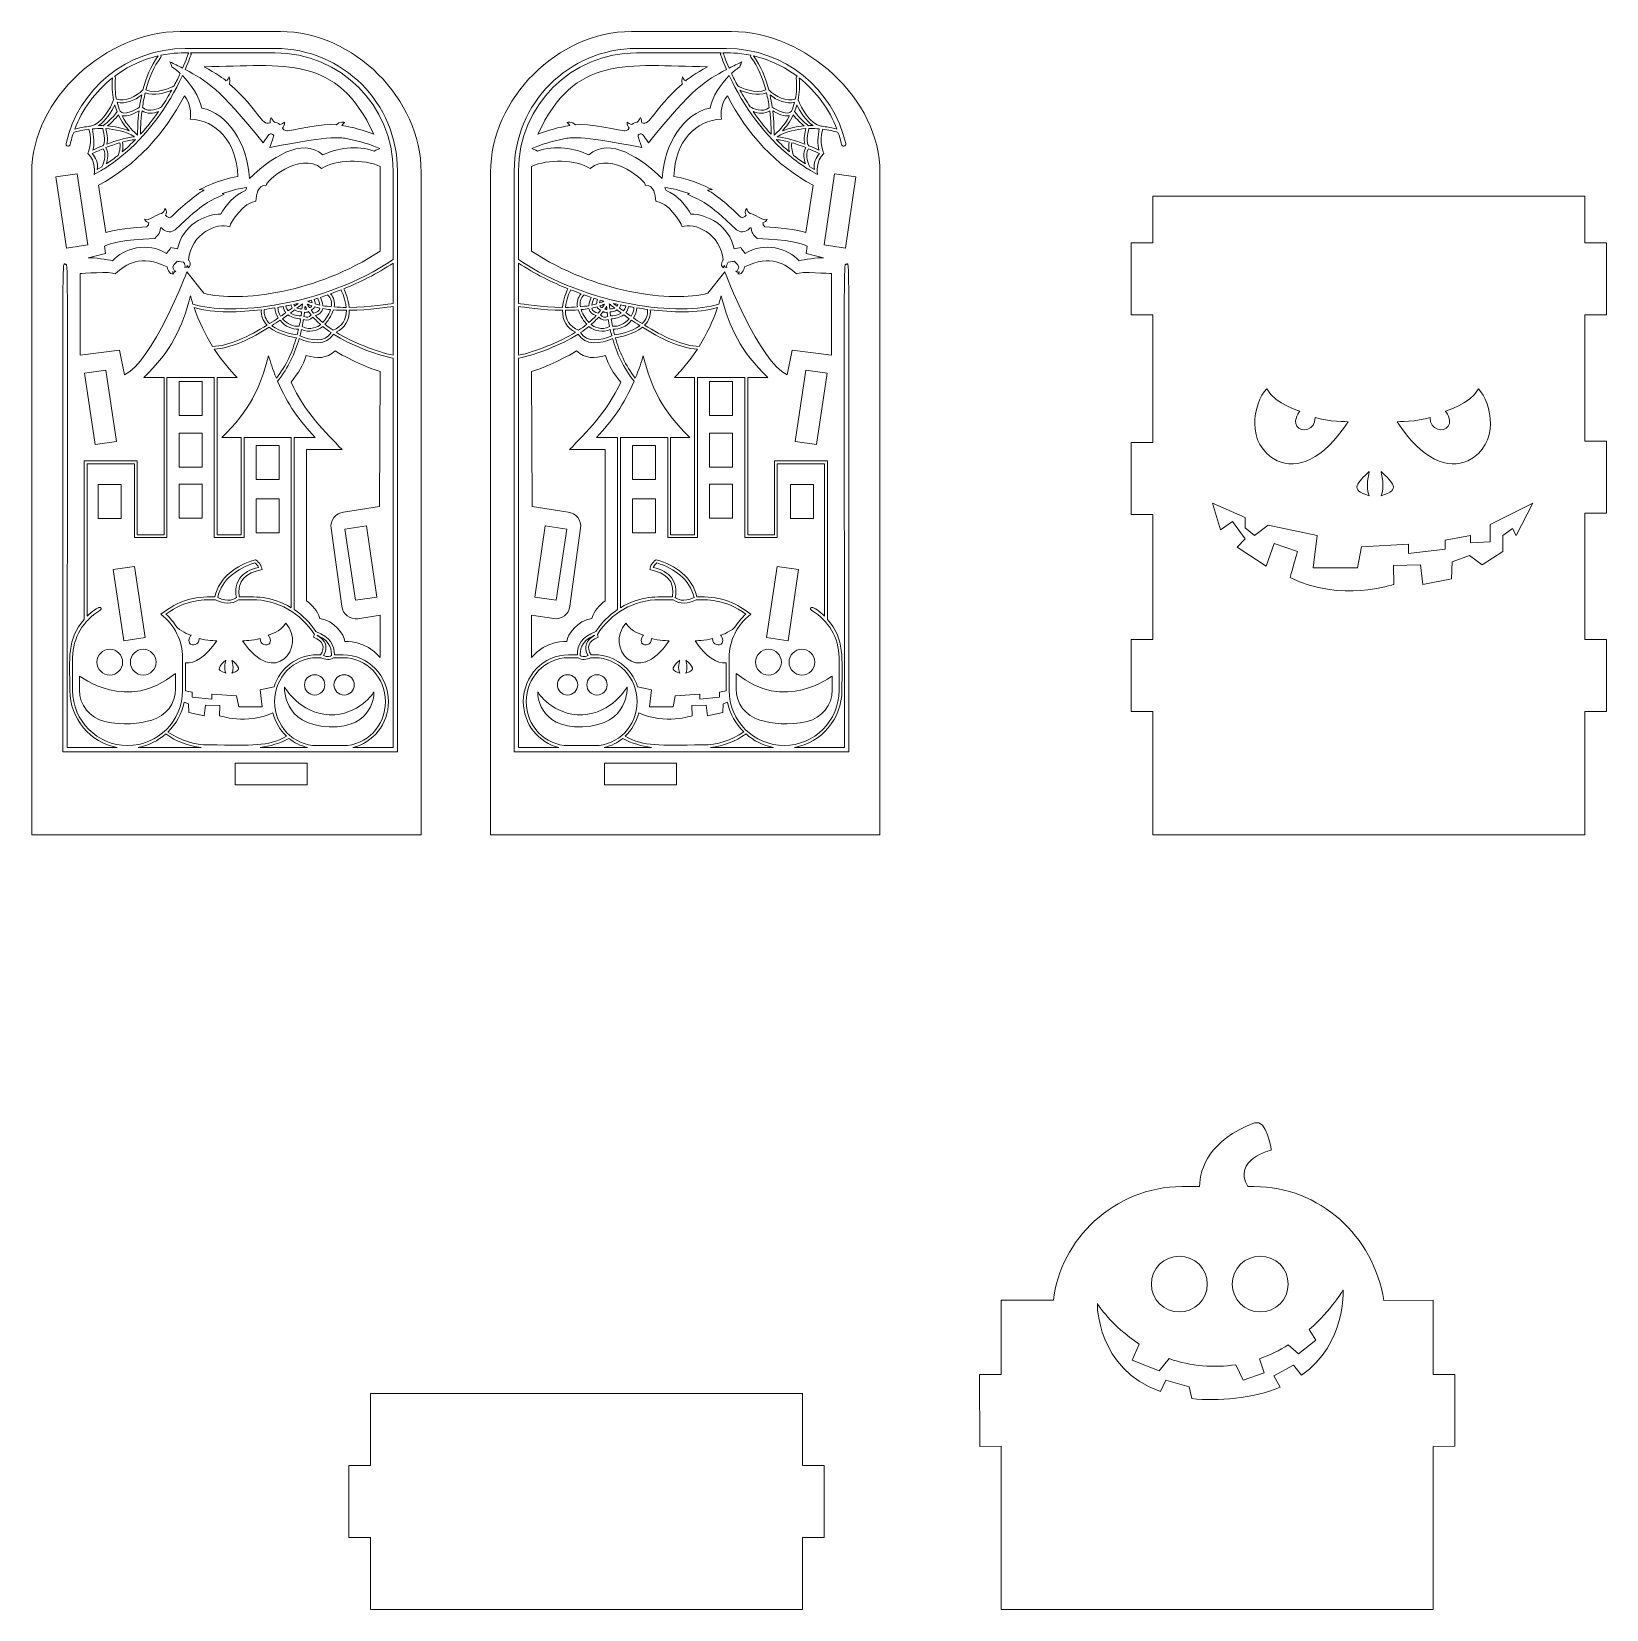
# Model space of a CAD drawing. Header units: inches. Extents: x 89 to 709, y 183 to 805.
import ezdxf

# ---------------------------------------------------------------- set-up
doc = ezdxf.new("R2010")
doc.units = ezdxf.units.IN
doc.header["$MEASUREMENT"] = 0
doc.layers.add('_U+0421_U+043B_U+043E_U+0439 1', color=7, linetype='Continuous')

# ---------------------------------------------------------------- blocks, each defined once
blk = doc.blocks.new('block 3')
at = {"layer": '_U+0421_U+043B_U+043E_U+0439 1', "color": 1, "lineweight": 9, "true_color": 0xff0000}
for points in [[(98.94, 747.42), (107.35, 748.66), (111.44, 720.63), (103.04, 719.39), (98.94, 747.42)], [(110.24, 670.11), (118.65, 671.35), (122.74, 643.32), (114.33, 642.08), (110.24, 670.11)], [(216.83, 580.74), (212.74, 608.78), (221.17, 609.99), (225.27, 581.96), (216.83, 580.74)], [(125.62, 564.78), (121.52, 592.81), (129.93, 594.06), (134.02, 566.02), (125.62, 564.78)], [(197.88, 508.11), (169.55, 508.11), (169.55, 516.66), (197.88, 516.66), (197.88, 508.11)]]:
    blk.add_lwpolyline(points, dxfattribs=at)
at = {"layer": '_U+0421_U+043B_U+043E_U+0439 1', "color": 7, "lineweight": 9, "true_color": 0xffffff}
for points in [[(156.46, 653.48), (147.41, 653.48), (147.41, 666.86), (156.46, 666.86), (156.46, 653.48)], [(156.46, 633.19), (147.41, 633.19), (147.41, 646.57), (156.46, 646.57), (156.46, 633.19)], [(186.83, 628.24), (177.78, 628.24), (177.78, 641.62), (186.83, 641.62), (186.83, 628.24)], [(115.61, 626.37), (124.66, 626.37), (124.66, 612.99), (115.61, 612.99), (115.61, 626.37)], [(156.46, 613.02), (147.41, 613.02), (147.41, 626.4), (156.46, 626.4), (156.46, 613.02)], [(186.83, 607.29), (177.78, 607.29), (177.78, 620.67), (186.83, 620.67), (186.83, 607.29)]]:
    blk.add_lwpolyline(points, dxfattribs=at)
at = {"layer": '_U+0421_U+043B_U+043E_U+0439 1', "color": 1, "lineweight": 9, "true_color": 0xff0000}
for points, knots in [([(187.3, 804.67), (187.3, 804.67), (147.83, 804.67), (147.83, 804.67), (118.81, 804.67), (89.34, 778.15), (89.41, 749.13), (89.41, 749.13), (89.41, 488.36), (89.41, 488.36), (89.41, 488.36), (242.72, 488.36), (242.72, 488.36), (242.72, 488.36), (242.72, 749.24), (242.72, 749.24), (242.72, 778.22), (216.27, 804.67), (187.3, 804.67)], [0, 0, 0, 0, 1, 1, 1, 2, 2, 2, 3, 3, 3, 4, 4, 4, 5, 5, 5, 6, 6, 6, 6]), ([(224.09, 764.24), (220.24, 765.89), (215.74, 766.91), (211.52, 767.71), (212.09, 768.54), (212.69, 768.9), (212.69, 768.9), (212.69, 768.9), (210.56, 769.46), (209.24, 767.95), (205.07, 768.69), (190.16, 765.53), (190.16, 765.53), (190.16, 765.53), (188.54, 765.52), (188.15, 766.62), (188.44, 767.05), (188.95, 767.97), (188.99, 768.93), (188.53, 768.6), (187.71, 768.27), (187.11, 768.05), (186.44, 768.6), (185.69, 768.9), (184.97, 769), (184.55, 769.48), (183.91, 770.25), (183.64, 770.81), (183.3, 770.14), (183.23, 769.35), (183.23, 768.79), (179.64, 767.35), (179.15, 773.69), (167.34, 783.93), (167.62, 786.17), (167.08, 786.78), (167.08, 786.78), (167.08, 786.78), (166.68, 785.26), (165.85, 785.32), (165.46, 785.86), (161.83, 788.26), (157.36, 790.79), (189.16, 791.29), (209.62, 795.68), (224.09, 764.24)], [0, 0, 0, 0, 1, 1, 1, 2, 2, 2, 3, 3, 3, 4, 4, 4, 5, 5, 5, 6, 6, 6, 7, 7, 7, 8, 8, 8, 9, 9, 9, 10, 10, 10, 11, 11, 11, 12, 12, 12, 13, 13, 13, 14, 14, 14, 15, 15, 15, 15]), ([(149.5, 779.39), (152.04, 776.07), (152.11, 773.13), (151.79, 770.18), (161.97, 769.72), (170.12, 761.58), (170.54, 747.64), (162.97, 746.52), (155.46, 742.4), (155.46, 742.4), (155.46, 742.4), (156.1, 742.62), (157.32, 742.21), (153.9, 740.58), (147.43, 734.67), (144.15, 731.54), (143.52, 730.99), (142.73, 731.78), (142.12, 732.35), (142.37, 732.96), (142.9, 734.19), (141.88, 735.06), (141.68, 734.22), (141.37, 733.41), (140.5, 733.04), (139.16, 733.02), (135.31, 729.86), (133.79, 730.75), (133.95, 730.07), (134.85, 729.61), (135.46, 729.36), (135.42, 728.8), (135.52, 728.49), (134.73, 727.76), (129.84, 727.48), (121.87, 726.81), (118.59, 725.55), (118.59, 725.55), (115.74, 744.14), (115.74, 744.14), (130.41, 752.01), (141.74, 764.35), (149.5, 779.39)], [0, 0, 0, 0, 1, 1, 1, 2, 2, 2, 3, 3, 3, 4, 4, 4, 5, 5, 5, 6, 6, 6, 7, 7, 7, 8, 8, 8, 9, 9, 9, 10, 10, 10, 11, 11, 11, 12, 12, 12, 13, 13, 13, 14, 14, 14, 14]), ([(226.6, 718.21), (201.83, 701.85), (171.24, 697.78), (157.14, 701.64), (157.14, 701.64), (150.5, 710.06), (150.5, 710.06), (150.5, 710.06), (136.91, 674.27), (125.91, 669.54), (125.91, 669.54), (123.99, 679.22), (123.99, 679.22), (123.99, 679.22), (108.52, 677.19), (108.52, 677.19), (108.52, 677.19), (108.52, 709.44), (108.52, 709.44), (109, 709.29), (120.6, 710.37), (122.32, 709.28), (126.58, 713.15), (132.42, 717.15), (142.68, 711.99), (142.68, 711.97), (143.33, 708.73), (145.35, 709.24), (144.73, 709.7), (144.92, 710.09), (144.92, 710.09), (144.92, 710.09), (145.36, 709.53), (146.09, 710.26), (145.47, 710.36), (145.12, 711.42), (144.96, 712.04), (145.76, 713.44), (146.53, 713.68), (146.62, 714.27), (147.12, 713.94), (147.66, 714.26), (149.22, 713.88), (149.57, 713.33), (150.1, 712.35), (149.74, 711.83), (150.77, 711.86), (150.67, 712.56), (150.67, 712.56), (150.67, 712.56), (151.08, 712.43), (150.99, 711.67), (152.74, 712.78), (151.16, 714.76), (151.14, 714.77), (152, 725.01), (162.7, 729.82), (167.35, 727.79), (167.74, 729.78), (173.03, 737.58), (177.66, 737.85), (178, 740.55), (178.01, 743.94), (181.89, 744.25), (180.86, 745.11), (195, 757.95), (203.52, 750.77), (209.18, 754.29), (220.21, 754.54), (226.63, 751.59), (226.63, 751.59), (226.6, 718.21), (226.6, 718.21)], [0, 0, 0, 0, 1, 1, 1, 2, 2, 2, 3, 3, 3, 4, 4, 4, 5, 5, 5, 6, 6, 6, 7, 7, 7, 8, 8, 8, 9, 9, 9, 10, 10, 10, 11, 11, 11, 12, 12, 12, 13, 13, 13, 14, 14, 14, 15, 15, 15, 16, 16, 16, 17, 17, 17, 18, 18, 18, 19, 19, 19, 20, 20, 20, 21, 21, 21, 22, 22, 22, 23, 23, 23, 24, 24, 24, 24]), ([(226.6, 558.21), (221, 565.06), (212.67, 564.54), (212.67, 564.54), (212.58, 567.2), (208.44, 572.85), (202.91, 573.57), (201.74, 576.81), (200.03, 578.55), (197.58, 580.54), (197.58, 580.54), (197.58, 640.05), (197.58, 640.05), (197.58, 640.05), (211.63, 640.05), (211.63, 640.05), (205.11, 646.9), (196.91, 654.7), (191.5, 666.56), (194.73, 670.88), (195.97, 672.63), (197.52, 677.12), (201.83, 675.85), (205.51, 675.85), (208.85, 678.9), (216.58, 674.42), (222.81, 671.9), (226.6, 670.88), (226.6, 670.88), (226.35, 617.61), (226.35, 617.61), (226.35, 617.61), (212.19, 615.48), (212.19, 615.48), (209.06, 615.09), (206.84, 612.21), (207.27, 609.08), (207.27, 609.08), (211.46, 578.36), (211.46, 578.36), (211.88, 575.26), (214.74, 573.08), (217.85, 573.49), (217.85, 573.49), (226.6, 574.93), (226.6, 574.93), (226.6, 574.93), (226.6, 558.21), (226.6, 558.21), (226.6, 558.21), (226.6, 558.21), (226.6, 558.21)], [0, 0, 0, 0, 1, 1, 1, 2, 2, 2, 3, 3, 3, 4, 4, 4, 5, 5, 5, 6, 6, 6, 7, 7, 7, 8, 8, 8, 9, 9, 9, 10, 10, 10, 11, 11, 11, 12, 12, 12, 13, 13, 13, 14, 14, 14, 15, 15, 15, 16, 16, 16, 17, 17, 17, 17])]:
    blk.add_open_spline(points, degree=3, knots=knots, dxfattribs=at)
at = {"layer": '_U+0421_U+043B_U+043E_U+0439 1', "color": 7, "lineweight": 9, "true_color": 0xffffff}
for points, knots in [([(110.07, 573.23), (103.17, 565.41), (104.39, 557.99), (104.39, 545.2), (104.39, 534.06), (112.45, 524.76), (123.04, 522.81), (123.04, 522.81), (103.41, 522.81), (103.41, 522.81), (103.41, 722.51), (103.82, 712.89), (102.65, 713.01), (101.26, 713.15), (101.72, 725.11), (101.72, 521.12), (101.72, 521.12), (233.41, 521.12), (233.41, 521.12), (233.41, 521.12), (233.41, 749.86), (233.41, 749.86), (233.41, 776.47), (211.88, 798), (185.27, 798), (185.27, 798), (149.86, 798), (149.86, 798), (126.92, 798), (107.77, 782.01), (102.91, 760.56), (102.8, 760.1), (103.12, 759.63), (103.59, 759.55), (104.04, 759.47), (104.46, 759.75), (104.56, 760.19), (104.85, 761.54), (105.47, 764.19), (106.02, 764.97), (107.02, 765.37), (110.15, 766.03), (111.87, 766.24), (113.68, 760.87), (111.47, 756.59), (111.47, 756.59), (114.9, 753.84), (114.02, 748.45), (114.02, 748.45), (115.23, 749.09), (116.44, 749.76), (117.58, 750.46), (118.15, 750.63), (122.44, 753.72), (124.02, 754.97), (124.12, 755.01), (124.21, 755.08), (124.28, 755.17), (134.82, 763.57), (143.03, 775.05), (148.75, 787.31), (151.95, 784.02), (155.54, 779.04), (156.33, 774.54), (166.48, 772.51), (174.38, 760.79), (175.15, 746.79), (183.07, 754.55), (195.91, 763.51), (204.07, 756.1), (209.46, 758.73), (217.45, 760.09), (224.3, 757.59), (225.06, 758.04), (225.8, 758.37), (226.52, 758.6), (223, 760.15), (218.41, 761.56), (213.88, 762.42), (210.81, 762.97), (209.26, 763.94), (183.12, 759.08), (184.71, 763.59), (184.77, 763.4), (184.61, 763.85), (184.15, 764.22), (184, 764.32), (183.41, 764.4), (182.6, 764.07), (182.77, 764.15), (180.5, 760.83), (162.88, 782.83), (158.24, 785.2), (149.83, 789.72), (151.4, 793.33), (152.14, 795.64), (152.16, 795.69), (152.23, 795.93), (152.14, 796.17), (151.95, 796.31), (151.95, 796.31), (185.27, 796.31), (185.27, 796.31), (210.95, 796.31), (231.72, 775.53), (231.72, 749.86), (231.72, 749.86), (231.72, 714.9), (231.72, 714.9), (204.47, 696.47), (167.41, 692.54), (152.9, 697.37), (152.49, 698.63), (152.72, 697.91), (151.89, 700.57), (148.62, 687.94), (144.3, 678.83), (133.53, 668.49), (133.53, 668.49), (141.49, 668.49), (141.49, 668.49), (141.49, 668.49), (141.49, 606.57), (141.49, 606.57), (141.49, 606.57), (130.97, 606.57), (130.97, 606.57), (130.97, 606.57), (130.96, 635.7), (130.96, 635.7), (130.96, 635.7), (110.12, 635.7), (110.12, 635.7), (110.12, 635.7), (110.07, 573.23), (110.07, 573.23)], [0, 0, 0, 0, 1, 1, 1, 2, 2, 2, 3, 3, 3, 4, 4, 4, 5, 5, 5, 6, 6, 6, 7, 7, 7, 8, 8, 8, 9, 9, 9, 10, 10, 10, 11, 11, 11, 12, 12, 12, 13, 13, 13, 14, 14, 14, 15, 15, 15, 16, 16, 16, 17, 17, 17, 18, 18, 18, 19, 19, 19, 20, 20, 20, 21, 21, 21, 22, 22, 22, 23, 23, 23, 24, 24, 24, 25, 25, 25, 26, 26, 26, 27, 27, 27, 28, 28, 28, 29, 29, 29, 30, 30, 30, 31, 31, 31, 32, 32, 32, 33, 33, 33, 34, 34, 34, 35, 35, 35, 36, 36, 36, 37, 37, 37, 38, 38, 38, 39, 39, 39, 40, 40, 40, 41, 41, 41, 42, 42, 42, 43, 43, 43, 44, 44, 44, 45, 45, 45, 45]), ([(151.29, 796.31), (151.19, 796.24), (151.11, 796.15), (151.07, 796.03), (151.05, 795.94), (150.33, 793.72), (148.81, 790.26), (147.13, 791.14), (145.43, 791.98), (143.82, 792.7), (144.15, 792.04), (144.39, 791.4), (144.53, 790.77), (145.68, 790.12), (146.85, 789.15), (147.88, 788.17), (147.18, 786.68), (146.37, 785.03), (145.43, 783.26), (144.24, 782.65), (138.3, 779.83), (134.39, 781.71), (135.58, 786.23), (137.43, 790.83), (140.29, 794.6), (140.46, 794.82), (140.43, 795.11), (140.26, 795.31), (145.39, 796.38), (149.13, 796.31), (151.29, 796.31)], [0, 0, 0, 0, 1, 1, 1, 2, 2, 2, 3, 3, 3, 4, 4, 4, 5, 5, 5, 6, 6, 6, 7, 7, 7, 8, 8, 8, 9, 9, 9, 10, 10, 10, 10]), ([(139.25, 795.08), (136.28, 791.1), (134.39, 786.33), (133.18, 781.68), (130.66, 778.99), (126.08, 776.93), (122.74, 778.08), (122.26, 780.54), (122.07, 783.33), (122.36, 786.47), (122.38, 786.72), (122.23, 786.94), (122.01, 787.03), (127.16, 790.91), (133.02, 793.63), (139.25, 795.08)], [0, 0, 0, 0, 1, 1, 1, 2, 2, 2, 3, 3, 3, 4, 4, 4, 5, 5, 5, 5]), ([(121.66, 777.72), (120.52, 774.6), (116.88, 768.17), (112.5, 767.42), (111.93, 767.33), (109, 767.03), (106.39, 766.25), (109.27, 773.91), (114.22, 780.91), (121.22, 786.42), (120.94, 783.17), (121.14, 780.28), (121.66, 777.72)], [0, 0, 0, 0, 1, 1, 1, 2, 2, 2, 3, 3, 3, 4, 4, 4, 4]), ([(131.84, 774.96), (129.84, 773.59), (125.68, 771.38), (124.19, 773.28), (123.74, 774.37), (123.34, 775.55), (123.02, 776.82), (126.19, 776.07), (129.99, 777.49), (132.7, 779.69), (132.34, 778.07), (132.06, 776.48), (131.84, 774.96)], [0, 0, 0, 0, 1, 1, 1, 2, 2, 2, 3, 3, 3, 4, 4, 4, 4]), ([(133.01, 774.83), (133.27, 776.67), (133.63, 778.62), (134.11, 780.6), (137.58, 779.07), (142.11, 780.55), (144.52, 781.58), (143.36, 779.49), (142.04, 777.28), (140.54, 775), (139.59, 774.46), (135.51, 772.35), (133.01, 774.83)], [0, 0, 0, 0, 1, 1, 1, 2, 2, 2, 3, 3, 3, 4, 4, 4, 4]), ([(117.56, 767.61), (116.93, 767.63), (116.33, 767.63), (115.74, 767.62), (118.53, 769.51), (120.81, 773), (122.11, 775.86), (122.38, 774.91), (122.68, 774.01), (123.02, 773.17), (121.34, 770.58), (118.19, 768.1), (117.56, 767.61)], [0, 0, 0, 0, 1, 1, 1, 2, 2, 2, 3, 3, 3, 4, 4, 4, 4]), ([(123.55, 771.94), (124.8, 769.23), (126.34, 767.11), (127.74, 765.57), (124.9, 766.74), (121.98, 767.31), (119.25, 767.52), (120.42, 768.5), (122.23, 770.14), (123.55, 771.94)], [0, 0, 0, 0, 1, 1, 1, 2, 2, 2, 3, 3, 3, 3]), ([(131.12, 763.92), (129.75, 765), (127.06, 767.48), (125, 771.52), (127.08, 771.04), (129.83, 772.38), (131.65, 773.49), (131.13, 769.2), (131.09, 765.67), (131.12, 763.92)], [0, 0, 0, 0, 1, 1, 1, 2, 2, 2, 3, 3, 3, 3]), ([(139.28, 773.15), (137.24, 770.21), (134.9, 767.2), (132.26, 764.28), (132.25, 766.1), (132.32, 769.48), (132.83, 773.5), (134.79, 772.09), (137.32, 772.42), (139.28, 773.15)], [0, 0, 0, 0, 1, 1, 1, 2, 2, 2, 3, 3, 3, 3]), ([(113.29, 766.35), (114.54, 766.46), (115.91, 766.52), (117.35, 766.49), (118.01, 764.25), (118.53, 760.79), (117.47, 759.73), (115.41, 758.88), (115.22, 758.83), (113.44, 757.95), (114.21, 760.14), (113.75, 763.55), (113.29, 766.35)], [0, 0, 0, 0, 1, 1, 1, 2, 2, 2, 3, 3, 3, 4, 4, 4, 4]), ([(118.54, 766.44), (122.19, 766.23), (126.21, 765.37), (129.93, 763.24), (126.47, 762.89), (122.65, 761.76), (119.02, 760.35), (119.52, 762.29), (118.91, 765.06), (118.54, 766.44)], [0, 0, 0, 0, 1, 1, 1, 2, 2, 2, 3, 3, 3, 3]), ([(117.01, 751.44), (117.01, 751.44), (115.17, 750.36), (115.17, 750.36), (115.67, 752.83), (114.56, 755.24), (113.25, 756.6), (115.12, 757.55), (115.36, 757.6), (117.57, 758.53), (119.2, 756.03), (117.42, 752.23), (117.01, 751.44)], [0, 0, 0, 0, 1, 1, 1, 2, 2, 2, 3, 3, 3, 4, 4, 4, 4]), ([(118.63, 758.96), (120.42, 759.68), (122.25, 760.34), (124.06, 760.87), (124.6, 758.98), (123.68, 756.58), (123.39, 755.92), (121.9, 754.74), (120.34, 753.6), (118.71, 752.53), (119.33, 754.25), (119.88, 756.87), (118.63, 758.96)], [0, 0, 0, 0, 1, 1, 1, 2, 2, 2, 3, 3, 3, 4, 4, 4, 4]), ([(125.14, 761.18), (126.9, 761.65), (128.62, 761.98), (130.24, 762.13), (128.61, 760.46), (126.88, 758.83), (125.04, 757.27), (125.33, 758.41), (125.52, 759.86), (125.14, 761.18)], [0, 0, 0, 0, 1, 1, 1, 2, 2, 2, 3, 3, 3, 3]), ([(118.46, 717.25), (118.46, 717.25), (118.03, 720.22), (118.03, 720.22), (121.94, 721.76), (124.63, 722.46), (137.82, 723.22), (140.22, 725.48), (139.83, 725.83), (140.06, 727.29), (140.21, 727.35), (140.32, 727.39), (140.39, 727.41), (140.39, 727.41), (140.46, 727.35), (140.46, 727.35), (142.51, 725.11), (144.81, 725.67), (145.86, 726.6), (157.77, 737.92), (158.97, 737.65), (165.19, 740.61), (165.19, 740.61), (164.44, 740.87), (164.44, 740.87), (168.09, 742.14), (171.44, 742.95), (174.15, 743.22), (173.91, 742.86), (173.71, 742.47), (173.55, 742.05), (169.27, 740.62), (165.5, 735.71), (163.83, 732.73), (157.65, 732.99), (148.64, 728.19), (146.86, 719.17), (146.62, 719.31), (144.47, 719.45), (144.23, 719.6), (144.18, 719.33), (142.57, 717.56), (142.51, 717.29), (135.04, 722.02), (125.5, 719.28), (121.22, 714.4), (119.27, 714.9), (114.03, 715.65), (111.67, 715.62), (111.67, 715.62), (118.46, 717.25), (118.46, 717.25)], [0, 0, 0, 0, 1, 1, 1, 2, 2, 2, 3, 3, 3, 4, 4, 4, 5, 5, 5, 6, 6, 6, 7, 7, 7, 8, 8, 8, 9, 9, 9, 10, 10, 10, 11, 11, 11, 12, 12, 12, 13, 13, 13, 14, 14, 14, 15, 15, 15, 16, 16, 16, 17, 17, 17, 17]), ([(231.72, 697.62), (230.32, 697.39), (222.53, 696.18), (214.37, 696.07), (214.1, 699.28), (212.83, 702.2), (212.26, 703.38), (218.28, 705.84), (225.44, 709.25), (231.72, 713.53), (231.72, 713.53), (231.72, 697.62), (231.72, 697.62)], [0, 0, 0, 0, 1, 1, 1, 2, 2, 2, 3, 3, 3, 4, 4, 4, 4]), ([(207.08, 701.38), (208.36, 701.85), (209.74, 702.37), (211.21, 702.96), (211.71, 701.91), (212.94, 699.1), (213.22, 696.06), (211.63, 696.06), (210.04, 696.11), (208.49, 696.22), (208.83, 698.24), (208.35, 699.96), (207.08, 701.38)], [0, 0, 0, 0, 1, 1, 1, 2, 2, 2, 3, 3, 3, 4, 4, 4, 4]), ([(182.07, 689.04), (175.12, 684.76), (166.92, 680.73), (160.6, 680.71), (157.66, 685.41), (155.25, 690.5), (153.34, 696.04), (161.24, 693.67), (171.66, 694.16), (179.82, 695.14), (179.66, 692.81), (180.41, 690.77), (182.07, 689.04)], [0, 0, 0, 0, 1, 1, 1, 2, 2, 2, 3, 3, 3, 4, 4, 4, 4]), ([(180.97, 695.28), (182.41, 695.47), (183.81, 695.67), (185.15, 695.88), (185.23, 694.52), (185.69, 693.15), (186.49, 691.91), (185.4, 691.17), (184.25, 690.41), (183.05, 689.66), (181.5, 691.18), (180.76, 693.04), (180.97, 695.28)], [0, 0, 0, 0, 1, 1, 1, 2, 2, 2, 3, 3, 3, 4, 4, 4, 4]), ([(186.28, 696.06), (186.99, 696.18), (187.7, 696.3), (188.37, 696.42), (188.55, 695.43), (188.94, 694.63), (189.47, 693.98), (188.82, 693.52), (188.14, 693.04), (187.42, 692.54), (186.71, 693.65), (186.32, 694.87), (186.28, 696.06)], [0, 0, 0, 0, 1, 1, 1, 2, 2, 2, 3, 3, 3, 4, 4, 4, 4]), ([(189.48, 696.63), (190.19, 696.76), (190.86, 696.89), (191.51, 697.02), (191.59, 696.57), (191.76, 696.18), (192.01, 695.84), (191.5, 695.46), (190.96, 695.06), (190.38, 694.64), (189.95, 695.15), (189.62, 695.8), (189.48, 696.63)], [0, 0, 0, 0, 1, 1, 1, 2, 2, 2, 3, 3, 3, 4, 4, 4, 4]), ([(192.62, 697.24), (193.23, 697.37), (193.79, 697.49), (194.33, 697.6), (193.91, 697.28), (193.44, 696.91), (192.91, 696.52), (192.77, 696.73), (192.67, 696.97), (192.62, 697.24)], [0, 0, 0, 0, 1, 1, 1, 2, 2, 2, 3, 3, 3, 3]), ([(195.99, 697.47), (195.95, 696.94), (195.9, 696.26), (195.82, 695.46), (195.33, 695.45), (194.53, 695.5), (193.85, 695.79), (194.74, 696.47), (195.46, 697.04), (195.99, 697.47)], [0, 0, 0, 0, 1, 1, 1, 2, 2, 2, 3, 3, 3, 3]), ([(196.93, 695.3), (196.98, 695.75), (197.02, 696.18), (197.05, 696.55), (197.28, 696.14), (197.52, 695.75), (197.78, 695.35), (197.57, 695.17), (197.2, 695.23), (196.93, 695.3)], [0, 0, 0, 0, 1, 1, 1, 2, 2, 2, 3, 3, 3, 3]), ([(197.91, 697.35), (198.48, 697.08), (199.08, 696.84), (199.72, 696.62), (199.53, 696.23), (199.16, 696.06), (198.73, 695.98), (198.43, 696.43), (198.16, 696.88), (197.91, 697.35)], [0, 0, 0, 0, 1, 1, 1, 2, 2, 2, 3, 3, 3, 3]), ([(198.14, 698.49), (198.92, 698.68), (199, 698.71), (199.51, 698.86), (199.63, 698.56), (199.75, 698.18), (199.82, 697.79), (199.22, 698), (198.66, 698.23), (198.14, 698.49)], [0, 0, 0, 0, 1, 1, 1, 2, 2, 2, 3, 3, 3, 3]), ([(200.81, 696.29), (201.48, 696.1), (202.16, 695.94), (202.88, 695.79), (202.64, 694.53), (201.62, 694), (200.33, 693.8), (200.01, 694.19), (199.7, 694.58), (199.41, 694.99), (200.07, 695.21), (200.56, 695.63), (200.81, 696.29)], [0, 0, 0, 0, 1, 1, 1, 2, 2, 2, 3, 3, 3, 4, 4, 4, 4]), ([(200.6, 699.19), (201.01, 699.31), (201.48, 699.46), (202.01, 699.63), (202.29, 699.08), (202.76, 698.02), (202.9, 696.95), (202.24, 697.08), (201.6, 697.24), (200.99, 697.41), (200.97, 698.08), (200.78, 698.73), (200.6, 699.19)], [0, 0, 0, 0, 1, 1, 1, 2, 2, 2, 3, 3, 3, 4, 4, 4, 4]), ([(203.1, 699.99), (203.94, 700.27), (204.89, 700.59), (205.92, 700.96), (207.26, 699.67), (207.69, 698.13), (207.36, 696.31), (206.22, 696.41), (205.11, 696.55), (204.05, 696.73), (203.96, 698.02), (203.45, 699.27), (203.1, 699.99)], [0, 0, 0, 0, 1, 1, 1, 2, 2, 2, 3, 3, 3, 4, 4, 4, 4]), ([(231.72, 677.19), (225.25, 678.63), (215.89, 682.15), (209.24, 686.3), (212.69, 688.01), (214.43, 690.94), (214.42, 694.92), (222.34, 695.02), (229.84, 696.17), (231.72, 696.47), (231.72, 696.47), (231.72, 677.19), (231.72, 677.19), (231.72, 677.19), (231.72, 677.19), (231.72, 677.19)], [0, 0, 0, 0, 1, 1, 1, 2, 2, 2, 3, 3, 3, 4, 4, 4, 5, 5, 5, 5]), ([(183.97, 688.86), (185.08, 689.57), (186.16, 690.28), (187.18, 690.97), (189.25, 688.47), (192.08, 687.33), (194.49, 687.5), (194.32, 686.76), (194.13, 686), (193.92, 685.22), (192.35, 685.44), (187.29, 686.31), (183.97, 688.86)], [0, 0, 0, 0, 1, 1, 1, 2, 2, 2, 3, 3, 3, 4, 4, 4, 4]), ([(190.31, 693.16), (191.79, 692), (193.78, 691.6), (195.29, 691.57), (195.14, 690.66), (194.96, 689.69), (194.75, 688.67), (192.34, 688.34), (189.82, 689.61), (188.12, 691.62), (188.88, 692.15), (189.62, 692.66), (190.31, 693.16)], [0, 0, 0, 0, 1, 1, 1, 2, 2, 2, 3, 3, 3, 4, 4, 4, 4]), ([(192.87, 695.04), (193.79, 694.46), (194.95, 694.34), (195.69, 694.32), (195.63, 693.82), (195.55, 693.28), (195.47, 692.7), (194.6, 692.71), (192.7, 692.86), (191.26, 693.85), (191.83, 694.27), (192.37, 694.67), (192.87, 695.04)], [0, 0, 0, 0, 1, 1, 1, 2, 2, 2, 3, 3, 3, 4, 4, 4, 4]), ([(196.4, 691.32), (197.83, 690.78), (199.2, 691.02), (200.15, 692.24), (201.07, 691.21), (202.07, 690.23), (203.14, 689.31), (202.05, 688.48), (199.25, 686.85), (195.86, 688.48), (196.07, 689.48), (196.25, 690.43), (196.4, 691.32)], [0, 0, 0, 0, 1, 1, 1, 2, 2, 2, 3, 3, 3, 4, 4, 4, 4]), ([(198.41, 694.42), (198.73, 693.98), (199.06, 693.55), (199.4, 693.13), (198.71, 692.09), (197.73, 691.95), (196.58, 692.47), (196.67, 693.07), (196.74, 693.64), (196.81, 694.17), (197.38, 694.04), (197.94, 694.07), (198.41, 694.42)], [0, 0, 0, 0, 1, 1, 1, 2, 2, 2, 3, 3, 3, 4, 4, 4, 4]), ([(203.99, 695.59), (204.98, 695.42), (206.01, 695.29), (207.07, 695.19), (206.32, 692.94), (204.71, 690.93), (203.99, 690.11), (202.99, 690.97), (202.05, 691.87), (201.18, 692.82), (202.66, 693.21), (203.72, 694.09), (203.99, 695.59)], [0, 0, 0, 0, 1, 1, 1, 2, 2, 2, 3, 3, 3, 4, 4, 4, 4]), ([(204.86, 689.39), (205.69, 690.33), (207.45, 692.54), (208.22, 695.09), (209.88, 694.97), (211.58, 694.91), (213.28, 694.91), (213.3, 691.12), (211.57, 688.49), (208.11, 687.03), (206.99, 687.77), (205.9, 688.55), (204.86, 689.39)], [0, 0, 0, 0, 1, 1, 1, 2, 2, 2, 3, 3, 3, 4, 4, 4, 4]), ([(193.61, 684.12), (192.11, 678.92), (189.67, 673.13), (185.73, 668.15), (184.17, 671.95), (183.39, 674.62), (182.66, 676.96), (179.39, 664.33), (175.07, 655.22), (164.3, 644.88), (164.3, 644.88), (171.86, 644.88), (171.86, 644.88), (171.86, 644.88), (171.86, 606.57), (171.86, 606.57), (171.86, 606.57), (162.39, 606.57), (162.39, 606.57), (162.39, 606.57), (162.39, 668.49), (162.39, 668.49), (162.39, 668.49), (170.26, 668.49), (170.26, 668.49), (167.65, 671.22), (164.64, 674.49), (161.3, 679.61), (167.9, 679.89), (176.08, 683.95), (182.95, 688.22), (186.42, 685.35), (191.73, 684.38), (193.61, 684.12)], [0, 0, 0, 0, 1, 1, 1, 2, 2, 2, 3, 3, 3, 4, 4, 4, 5, 5, 5, 6, 6, 6, 7, 7, 7, 8, 8, 8, 9, 9, 9, 10, 10, 10, 11, 11, 11, 11]), ([(215.78, 522.81), (223.8, 524.6), (229.84, 532), (229.84, 540.83), (229.84, 551), (221.86, 559.27), (212.05, 559.27), (212.05, 559.27), (208.56, 559.27), (208.56, 559.27), (208.43, 563.25), (207.18, 566.09), (201.25, 568.48), (201.25, 568.48), (201.25, 568.48), (201.25, 568.48), (199.01, 571.93), (196.1, 574.83), (192.76, 577.06), (192.76, 577.06), (192.76, 644.88), (192.76, 644.88), (192.76, 644.88), (201.03, 644.88), (201.03, 644.88), (194.83, 651.4), (190.13, 657.86), (186.23, 666.95), (190.5, 672.18), (193.11, 678.32), (194.7, 683.81), (199.5, 681.65), (205.44, 680.99), (208.21, 685.55), (215.1, 681.14), (224.48, 677.63), (231.72, 676.03), (231.72, 676.03), (231.72, 522.82), (231.72, 522.82), (231.72, 522.82), (215.78, 522.82), (215.78, 522.82), (215.78, 522.82), (215.78, 522.81), (215.78, 522.81)], [0, 0, 0, 0, 1, 1, 1, 2, 2, 2, 3, 3, 3, 4, 4, 4, 5, 5, 5, 6, 6, 6, 7, 7, 7, 8, 8, 8, 9, 9, 9, 10, 10, 10, 11, 11, 11, 12, 12, 12, 13, 13, 13, 14, 14, 14, 15, 15, 15, 15]), ([(207.27, 686.17), (204.81, 682.08), (199.29, 682.95), (195, 684.92), (195.23, 685.75), (195.43, 686.56), (195.61, 687.35), (198.57, 686.03), (201.65, 686.72), (204.02, 688.57), (205.06, 687.72), (206.15, 686.92), (207.27, 686.17)], [0, 0, 0, 0, 1, 1, 1, 2, 2, 2, 3, 3, 3, 4, 4, 4, 4]), ([(140.3, 575.22), (145.74, 571.04), (148.8, 564.69), (148.8, 558.16), (148.8, 558.16), (148.8, 545.21), (148.8, 545.21), (148.8, 533.27), (139.1, 523.56), (127.16, 523.56), (115.23, 523.56), (105.52, 533.27), (105.52, 545.21), (105.52, 545.21), (105.52, 558.16), (105.52, 558.16), (105.52, 566), (109.81, 572.9), (116.2, 576.7), (117.33, 577.36), (116.6, 578.26), (115.76, 577.89), (115.76, 577.89), (113.12, 576.47), (111.2, 574.43), (111.2, 574.43), (111.2, 634.44), (111.2, 634.44), (111.2, 634.44), (129.84, 634.44), (129.84, 634.44), (129.84, 634.44), (129.84, 605.44), (129.84, 605.44), (129.84, 605.44), (142.62, 605.44), (142.62, 605.44), (142.62, 605.44), (142.62, 668.49), (142.62, 668.49), (142.62, 668.49), (161.26, 668.49), (161.26, 668.49), (161.26, 668.49), (161.26, 605.44), (161.26, 605.44), (161.26, 605.44), (172.99, 605.44), (172.99, 605.44), (172.99, 605.44), (172.99, 644.88), (172.99, 644.88), (172.99, 644.88), (191.62, 644.88), (191.62, 644.88), (191.62, 644.88), (191.62, 577.78), (191.62, 577.78), (183.55, 582.67), (176.85, 582.1), (171.11, 582.1), (170.14, 588.55), (173.59, 591.48), (180.08, 592.84), (179.73, 594.36), (179.34, 595.41), (177.49, 596.71), (169.85, 594.37), (163.3, 589.92), (161.51, 582.1), (153.23, 582.1), (147.24, 580.84), (140.3, 575.22)], [0, 0, 0, 0, 1, 1, 1, 2, 2, 2, 3, 3, 3, 4, 4, 4, 5, 5, 5, 6, 6, 6, 7, 7, 7, 8, 8, 8, 9, 9, 9, 10, 10, 10, 11, 11, 11, 12, 12, 12, 13, 13, 13, 14, 14, 14, 15, 15, 15, 16, 16, 16, 17, 17, 17, 18, 18, 18, 19, 19, 19, 20, 20, 20, 21, 21, 21, 22, 22, 22, 23, 23, 23, 24, 24, 24, 24]), ([(170.02, 581.77), (169.31, 581.23), (166.79, 579.77), (162.62, 581.85), (164.27, 589.08), (170.25, 593.23), (177.28, 595.47), (177.74, 595.11), (178.34, 594.52), (178.67, 593.7), (175.34, 592.9), (172.89, 591.47), (171.39, 589.44), (169.12, 586.37), (169.8, 583.2), (170.02, 581.77)], [0, 0, 0, 0, 1, 1, 1, 2, 2, 2, 3, 3, 3, 4, 4, 4, 5, 5, 5, 5]), ([(152.17, 567.02), (152.17, 567.02), (148.91, 567.89), (146.64, 570), (145.44, 571.97), (143.94, 573.76), (142.2, 575.29), (150.38, 581.41), (158.19, 580.97), (161.83, 580.97), (164.79, 579.43), (168.34, 578.94), (170.84, 580.97), (170.84, 580.97), (176.25, 580.97), (176.25, 580.97), (186.16, 580.97), (195.49, 575.71), (200.68, 567.23), (200.56, 566.87), (200.5, 566.62), (200.39, 566.22), (204.38, 564.53), (204.97, 562.3), (203.15, 559.27), (203.15, 559.27), (201.68, 559.27), (201.68, 559.27), (193.84, 559.27), (187.18, 553.98), (184.81, 546.67), (184.81, 546.67), (179.3, 545.51), (179.3, 545.51), (179.3, 545.51), (180.14, 538.78), (180.14, 538.78), (180.14, 538.78), (170.89, 538.78), (170.89, 538.78), (170.89, 538.78), (170.05, 543.11), (170.05, 543.11), (170.05, 543.11), (160.32, 543.71), (160.32, 543.71), (160.32, 543.71), (160.32, 541.78), (160.32, 541.78), (160.32, 541.78), (152.63, 542.63), (152.63, 542.63), (152.63, 542.63), (152.63, 544.55), (152.63, 544.55), (152.63, 544.55), (149.93, 545.04), (149.93, 545.04), (149.94, 545.81), (149.94, 542.16), (149.94, 556.06), (153.62, 555.81), (157.98, 558.26), (162.24, 564.82), (162.24, 564.82), (158.01, 564.82), (155.35, 565.69), (155.45, 563.07), (152.43, 562.46), (151.56, 563.89), (150.68, 565.33), (152.17, 567.02), (152.17, 567.02)], [0, 0, 0, 0, 1, 1, 1, 2, 2, 2, 3, 3, 3, 4, 4, 4, 5, 5, 5, 6, 6, 6, 7, 7, 7, 8, 8, 8, 9, 9, 9, 10, 10, 10, 11, 11, 11, 12, 12, 12, 13, 13, 13, 14, 14, 14, 15, 15, 15, 16, 16, 16, 17, 17, 17, 18, 18, 18, 19, 19, 19, 20, 20, 20, 21, 21, 21, 22, 22, 22, 23, 23, 23, 24, 24, 24, 24]), ([(183.12, 563.89), (183.99, 565.33), (182.51, 567.02), (182.51, 567.02), (182.51, 567.02), (187.48, 568.35), (189.43, 571.68), (197.8, 562.69), (184.97, 545.54), (172.45, 564.82), (172.45, 564.82), (176.67, 564.82), (179.33, 565.69), (179.23, 563.07), (182.25, 562.46), (183.12, 563.89)], [0, 0, 0, 0, 1, 1, 1, 2, 2, 2, 3, 3, 3, 4, 4, 4, 5, 5, 5, 5]), ([(201.74, 566.86), (201.76, 566.92), (201.78, 566.98), (201.8, 567.03), (207.7, 564.43), (207.38, 560.66), (207.44, 558.98), (207.01, 558.72), (205.91, 558.25), (204.28, 558.94), (206.34, 562.39), (205.04, 565.27), (201.74, 566.86)], [0, 0, 0, 0, 1, 1, 1, 2, 2, 2, 3, 3, 3, 4, 4, 4, 4]), ([(120.13, 551.3), (117.34, 551.3), (115.07, 553.57), (115.07, 556.37), (115.07, 559.17), (117.34, 561.43), (120.13, 561.43), (122.93, 561.43), (125.2, 559.17), (125.2, 556.37), (125.2, 553.57), (122.93, 551.3), (120.13, 551.3)], [0, 0, 0, 0, 1, 1, 1, 2, 2, 2, 3, 3, 3, 4, 4, 4, 4]), ([(133.3, 551.3), (130.51, 551.3), (128.24, 553.57), (128.24, 556.37), (128.24, 559.17), (130.51, 561.43), (133.3, 561.43), (136.1, 561.43), (138.37, 559.17), (138.37, 556.37), (138.37, 553.57), (136.1, 551.3), (133.3, 551.3)], [0, 0, 0, 0, 1, 1, 1, 2, 2, 2, 3, 3, 3, 4, 4, 4, 4]), ([(165.81, 557.17), (165.81, 557.17), (164.89, 553.42), (165.81, 552.1), (161.44, 553.29), (163.43, 554.83), (165.81, 557.17)], [0, 0, 0, 0, 1, 1, 1, 2, 2, 2, 2]), ([(168.26, 552.1), (169.19, 553.42), (168.26, 557.17), (168.26, 557.17), (170.64, 554.83), (172.63, 553.29), (168.26, 552.1)], [0, 0, 0, 0, 1, 1, 1, 2, 2, 2, 2]), ([(201.68, 523.53), (192.49, 523.53), (185.02, 531.29), (185.02, 540.83), (185.02, 550.37), (192.49, 558.13), (201.68, 558.13), (201.68, 558.13), (203.34, 558.13), (203.34, 558.13), (204.93, 557.3), (206.77, 557.12), (208.21, 558.13), (208.21, 558.13), (212.05, 558.13), (212.05, 558.13), (221.23, 558.13), (228.7, 550.37), (228.7, 540.83), (228.7, 531.29), (221.23, 523.53), (212.05, 523.53), (212.05, 523.53), (201.68, 523.53), (201.68, 523.53)], [0, 0, 0, 0, 1, 1, 1, 2, 2, 2, 3, 3, 3, 4, 4, 4, 5, 5, 5, 6, 6, 6, 7, 7, 7, 8, 8, 8, 8]), ([(108.2, 545.48), (108.2, 548.51), (108.26, 550.91), (108.26, 550.91), (108.26, 550.91), (127.16, 536.18), (146.06, 551.97), (146.06, 551.97), (146.06, 545.88), (146.06, 545.88), (146.06, 540.16), (142.26, 535.15), (136.75, 533.58), (131.87, 532.19), (125.39, 531.35), (118.13, 533.02), (112.32, 534.35), (108.19, 539.52), (108.2, 545.48)], [0, 0, 0, 0, 1, 1, 1, 2, 2, 2, 3, 3, 3, 4, 4, 4, 5, 5, 5, 6, 6, 6, 6]), ([(200.82, 543.44), (198.61, 543.44), (196.82, 545.23), (196.82, 547.44), (196.82, 549.65), (198.61, 551.44), (200.82, 551.44), (203.03, 551.44), (204.82, 549.65), (204.82, 547.44), (204.82, 545.23), (203.03, 543.44), (200.82, 543.44)], [0, 0, 0, 0, 1, 1, 1, 2, 2, 2, 3, 3, 3, 4, 4, 4, 4]), ([(212.42, 543.44), (210.21, 543.44), (208.42, 545.23), (208.42, 547.44), (208.42, 549.65), (210.21, 551.44), (212.42, 551.44), (214.63, 551.44), (216.42, 549.65), (216.42, 547.44), (216.42, 545.23), (214.63, 543.44), (212.42, 543.44)], [0, 0, 0, 0, 1, 1, 1, 2, 2, 2, 3, 3, 3, 4, 4, 4, 4]), ([(159.29, 523.77), (153.42, 523.77), (147.81, 525.54), (143.01, 528.87), (146.23, 532), (148.53, 536.06), (149.47, 540.61), (149.47, 540.61), (151.19, 539.98), (151.19, 539.98), (151.19, 539.98), (151.31, 536.5), (151.31, 536.5), (151.31, 536.5), (157.32, 535.3), (157.32, 535.3), (157.32, 535.3), (157.8, 539.38), (157.8, 539.38), (157.8, 539.38), (163.44, 539.26), (163.44, 539.26), (163.44, 539.26), (163.32, 535.3), (163.32, 535.3), (163.32, 535.3), (174.11, 531.59), (184.4, 536.48), (185.26, 532.84), (187.15, 529.62), (189.75, 527.18), (181.87, 522.95), (176.85, 523.77), (159.29, 523.77)], [0, 0, 0, 0, 1, 1, 1, 2, 2, 2, 3, 3, 3, 4, 4, 4, 5, 5, 5, 6, 6, 6, 7, 7, 7, 8, 8, 8, 9, 9, 9, 10, 10, 10, 11, 11, 11, 11]), ([(188.95, 546.58), (188.95, 546.58), (194.98, 536.1), (206.55, 535.67), (218.33, 535.23), (224.17, 544.64), (224.17, 544.64), (224.17, 544.64), (224.4, 530.16), (206.56, 530.92), (187.93, 531.71), (188.95, 546.58), (188.95, 546.58)], [0, 0, 0, 0, 1, 1, 1, 2, 2, 2, 3, 3, 3, 4, 4, 4, 4]), ([(131.31, 522.81), (135.41, 523.57), (139.14, 525.44), (142.16, 528.09), (146.32, 525.14), (151.08, 523.35), (156.1, 522.81), (156.1, 522.81), (131.31, 522.81), (131.31, 522.81)], [0, 0, 0, 0, 1, 1, 1, 2, 2, 2, 3, 3, 3, 3]), ([(179.3, 522.81), (183.28, 523.23), (187.16, 524.43), (190.66, 526.38), (192.76, 524.66), (195.24, 523.42), (197.94, 522.81), (197.94, 522.81), (179.3, 522.81), (179.3, 522.81)], [0, 0, 0, 0, 1, 1, 1, 2, 2, 2, 3, 3, 3, 3])]:
    blk.add_open_spline(points, degree=3, knots=knots, dxfattribs=at)
blk = doc.blocks.new('block 4')
at = {"layer": '_U+0421_U+043B_U+043E_U+0439 1', "color": 1, "lineweight": 9, "true_color": 0xff0000}
for points in [[(409.76, 719.39), (401.35, 720.63), (405.44, 748.66), (413.85, 747.42), (409.76, 719.39)], [(398.46, 642.08), (390.05, 643.32), (394.15, 671.35), (402.55, 670.11), (398.46, 642.08)], [(287.52, 581.96), (291.62, 609.99), (300.05, 608.78), (295.96, 580.74), (287.52, 581.96)], [(378.77, 566.02), (382.86, 594.06), (391.27, 592.81), (387.18, 564.78), (378.77, 566.02)], [(314.91, 516.66), (343.24, 516.66), (343.24, 508.11), (314.91, 508.11), (314.91, 516.66)]]:
    blk.add_lwpolyline(points, dxfattribs=at)
at = {"layer": '_U+0421_U+043B_U+043E_U+0439 1', "color": 7, "lineweight": 9, "true_color": 0xffffff}
for points in [[(356.33, 666.86), (365.38, 666.86), (365.38, 653.48), (356.33, 653.48), (356.33, 666.86)], [(356.33, 646.57), (365.38, 646.57), (365.38, 633.19), (356.33, 633.19), (356.33, 646.57)], [(325.96, 641.62), (335.01, 641.62), (335.01, 628.24), (325.96, 628.24), (325.96, 641.62)], [(356.33, 626.4), (365.38, 626.4), (365.38, 613.02), (356.33, 613.02), (356.33, 626.4)], [(397.18, 612.99), (388.14, 612.99), (388.14, 626.37), (397.18, 626.37), (397.18, 612.99)], [(325.96, 620.67), (335.01, 620.67), (335.01, 607.29), (325.96, 607.29), (325.96, 620.67)]]:
    blk.add_lwpolyline(points, dxfattribs=at)
at = {"layer": '_U+0421_U+043B_U+043E_U+0439 1', "color": 1, "lineweight": 9, "true_color": 0xff0000}
for points, knots in [([(270.07, 749.24), (270.07, 749.24), (270.07, 488.35), (270.07, 488.35), (270.07, 488.35), (423.39, 488.35), (423.39, 488.35), (423.39, 488.35), (423.39, 749.13), (423.39, 749.13), (423.45, 778.15), (393.98, 804.67), (364.96, 804.67), (364.96, 804.67), (325.5, 804.67), (325.5, 804.67), (296.52, 804.67), (270.07, 778.22), (270.07, 749.24)], [0, 0, 0, 0, 1, 1, 1, 2, 2, 2, 3, 3, 3, 4, 4, 4, 5, 5, 5, 6, 6, 6, 6]), ([(355.43, 790.79), (350.96, 788.26), (347.33, 785.86), (346.94, 785.32), (346.11, 785.26), (345.71, 786.78), (345.71, 786.78), (345.71, 786.78), (345.18, 786.17), (345.45, 783.93), (333.64, 773.69), (333.15, 767.35), (329.56, 768.79), (329.56, 769.35), (329.49, 770.14), (329.15, 770.81), (328.89, 770.25), (328.24, 769.48), (327.82, 769), (327.1, 768.91), (326.36, 768.6), (325.69, 768.05), (325.09, 768.27), (324.26, 768.6), (323.8, 768.93), (323.84, 767.97), (324.36, 767.05), (324.64, 766.62), (324.26, 765.52), (322.64, 765.53), (322.64, 765.53), (322.64, 765.53), (307.72, 768.69), (303.55, 767.95), (302.23, 769.46), (300.1, 768.9), (300.1, 768.9), (300.1, 768.9), (300.71, 768.54), (301.27, 767.71), (297.06, 766.91), (292.55, 765.89), (288.7, 764.24), (303.17, 795.68), (323.63, 791.29), (355.43, 790.79)], [0, 0, 0, 0, 1, 1, 1, 2, 2, 2, 3, 3, 3, 4, 4, 4, 5, 5, 5, 6, 6, 6, 7, 7, 7, 8, 8, 8, 9, 9, 9, 10, 10, 10, 11, 11, 11, 12, 12, 12, 13, 13, 13, 14, 14, 14, 15, 15, 15, 15]), ([(397.05, 744.14), (397.05, 744.14), (394.2, 725.55), (394.2, 725.55), (390.92, 726.81), (382.95, 727.48), (378.06, 727.76), (377.28, 728.49), (377.37, 728.8), (377.33, 729.36), (377.95, 729.61), (378.84, 730.07), (379, 730.75), (377.48, 729.86), (373.64, 733.02), (372.29, 733.04), (371.43, 733.41), (371.11, 734.22), (370.92, 735.06), (369.9, 734.19), (370.43, 732.96), (370.67, 732.35), (370.06, 731.77), (369.28, 730.99), (368.65, 731.54), (365.36, 734.66), (358.9, 740.57), (355.48, 742.21), (356.7, 742.62), (357.33, 742.4), (357.33, 742.4), (357.33, 742.4), (349.82, 746.52), (342.26, 747.64), (342.67, 761.58), (350.83, 769.72), (361, 770.18), (360.68, 773.13), (360.75, 776.07), (363.3, 779.39), (371.05, 764.35), (382.38, 752.01), (397.05, 744.14)], [0, 0, 0, 0, 1, 1, 1, 2, 2, 2, 3, 3, 3, 4, 4, 4, 5, 5, 5, 6, 6, 6, 7, 7, 7, 8, 8, 8, 9, 9, 9, 10, 10, 10, 11, 11, 11, 12, 12, 12, 13, 13, 13, 14, 14, 14, 14]), ([(286.16, 751.59), (292.59, 754.53), (303.61, 754.28), (309.27, 750.77), (317.79, 757.95), (331.93, 745.1), (330.9, 744.25), (334.78, 743.94), (334.79, 740.55), (335.13, 737.85), (339.76, 737.58), (345.05, 729.78), (345.44, 727.79), (350.09, 729.82), (360.79, 725), (361.65, 714.77), (361.63, 714.75), (360.05, 712.78), (361.8, 711.66), (361.71, 712.43), (362.12, 712.56), (362.12, 712.56), (362.12, 712.56), (362.02, 711.85), (363.05, 711.83), (362.69, 712.35), (363.22, 713.33), (363.57, 713.87), (365.13, 714.25), (365.67, 713.93), (366.17, 714.27), (366.26, 713.68), (367.03, 713.43), (367.83, 712.04), (367.67, 711.41), (367.32, 710.35), (366.7, 710.26), (367.43, 709.53), (367.87, 710.08), (367.87, 710.08), (367.87, 710.08), (368.06, 709.7), (367.44, 709.23), (369.46, 708.73), (370.11, 711.96), (370.11, 711.99), (380.37, 717.14), (386.21, 713.14), (390.47, 709.28), (392.19, 710.36), (403.79, 709.28), (404.27, 709.43), (404.27, 709.43), (404.27, 677.19), (404.27, 677.19), (404.27, 677.19), (388.8, 679.22), (388.8, 679.22), (388.8, 679.22), (386.88, 669.53), (386.88, 669.53), (375.87, 674.26), (362.29, 710.06), (362.29, 710.06), (362.29, 710.06), (355.65, 701.64), (355.65, 701.64), (341.55, 697.78), (310.96, 701.85), (286.19, 718.21), (286.19, 718.21), (286.16, 751.59), (286.16, 751.59)], [0, 0, 0, 0, 1, 1, 1, 2, 2, 2, 3, 3, 3, 4, 4, 4, 5, 5, 5, 6, 6, 6, 7, 7, 7, 8, 8, 8, 9, 9, 9, 10, 10, 10, 11, 11, 11, 12, 12, 12, 13, 13, 13, 14, 14, 14, 15, 15, 15, 16, 16, 16, 17, 17, 17, 18, 18, 18, 19, 19, 19, 20, 20, 20, 21, 21, 21, 22, 22, 22, 23, 23, 23, 24, 24, 24, 24]), ([(286.19, 574.93), (286.19, 574.93), (294.95, 573.5), (294.95, 573.5), (298.05, 573.08), (300.91, 575.26), (301.33, 578.36), (301.33, 578.36), (305.52, 609.08), (305.52, 609.08), (305.95, 612.21), (303.74, 615.09), (300.6, 615.49), (300.6, 615.49), (286.44, 617.61), (286.44, 617.61), (286.44, 617.61), (286.19, 670.88), (286.19, 670.88), (289.98, 671.9), (296.21, 674.42), (303.94, 678.9), (307.29, 675.85), (310.96, 675.86), (315.27, 677.13), (316.82, 672.63), (318.06, 670.88), (321.3, 666.56), (315.88, 654.7), (307.68, 646.9), (301.17, 640.05), (301.17, 640.05), (315.21, 640.05), (315.21, 640.05), (315.21, 640.05), (315.21, 580.54), (315.21, 580.54), (312.76, 578.55), (311.05, 576.81), (309.88, 573.57), (304.35, 572.85), (300.21, 567.2), (300.12, 564.54), (300.12, 564.54), (291.79, 565.06), (286.19, 558.21), (286.19, 558.21), (286.19, 574.93), (286.19, 574.93), (286.19, 574.93), (286.19, 574.93), (286.19, 574.93)], [0, 0, 0, 0, 1, 1, 1, 2, 2, 2, 3, 3, 3, 4, 4, 4, 5, 5, 5, 6, 6, 6, 7, 7, 7, 8, 8, 8, 9, 9, 9, 10, 10, 10, 11, 11, 11, 12, 12, 12, 13, 13, 13, 14, 14, 14, 15, 15, 15, 16, 16, 16, 17, 17, 17, 17])]:
    blk.add_open_spline(points, degree=3, knots=knots, dxfattribs=at)
at = {"layer": '_U+0421_U+043B_U+043E_U+0439 1', "color": 7, "lineweight": 9, "true_color": 0xffffff}
for points, knots in [([(402.68, 635.7), (402.68, 635.7), (381.83, 635.7), (381.83, 635.7), (381.83, 635.7), (381.82, 606.57), (381.82, 606.57), (381.82, 606.57), (371.3, 606.57), (371.3, 606.57), (371.3, 606.57), (371.3, 668.49), (371.3, 668.49), (371.3, 668.49), (379.26, 668.49), (379.26, 668.49), (368.5, 678.83), (364.17, 687.94), (360.9, 700.57), (360.08, 697.91), (360.3, 698.63), (359.89, 697.37), (345.39, 692.54), (308.32, 696.47), (281.08, 714.9), (281.08, 714.9), (281.08, 749.86), (281.08, 749.86), (281.08, 775.53), (301.85, 796.31), (327.52, 796.31), (327.52, 796.31), (360.84, 796.31), (360.84, 796.31), (360.66, 796.17), (360.56, 795.93), (360.64, 795.69), (360.65, 795.64), (361.39, 793.34), (362.96, 789.72), (354.56, 785.2), (349.91, 782.83), (332.29, 760.83), (330.02, 764.15), (330.2, 764.07), (329.38, 764.4), (328.79, 764.32), (328.65, 764.22), (328.18, 763.85), (328.02, 763.4), (328.08, 763.59), (329.67, 759.08), (303.53, 763.94), (301.98, 762.97), (298.92, 762.42), (294.38, 761.56), (289.79, 760.15), (286.27, 758.6), (286.99, 758.37), (287.73, 758.04), (288.49, 757.59), (295.34, 760.09), (303.33, 758.73), (308.72, 756.1), (316.88, 763.51), (329.73, 754.55), (337.64, 746.79), (338.41, 760.79), (346.32, 772.51), (356.47, 774.54), (357.25, 779.04), (360.84, 784.02), (364.04, 787.31), (369.76, 775.05), (377.98, 763.57), (388.52, 755.17), (388.58, 755.08), (388.67, 755.01), (388.77, 754.97), (390.35, 753.72), (394.65, 750.63), (395.21, 750.46), (396.35, 749.76), (397.56, 749.09), (398.77, 748.45), (398.77, 748.45), (397.89, 753.84), (401.32, 756.59), (401.32, 756.59), (399.12, 760.87), (400.93, 766.24), (402.65, 766.03), (405.77, 765.37), (406.77, 764.97), (407.32, 764.19), (407.95, 761.54), (408.23, 760.19), (408.33, 759.75), (408.75, 759.47), (409.2, 759.55), (409.68, 759.63), (409.99, 760.1), (409.88, 760.56), (405.02, 782.01), (385.87, 798), (362.93, 798), (362.93, 798), (327.52, 798), (327.52, 798), (300.92, 798), (279.38, 776.47), (279.38, 749.86), (279.38, 749.86), (279.38, 521.12), (279.38, 521.12), (279.38, 521.12), (411.08, 521.12), (411.08, 521.12), (411.08, 725.11), (411.54, 713.15), (410.15, 713.01), (408.98, 712.89), (409.38, 722.51), (409.38, 522.81), (409.38, 522.81), (389.75, 522.81), (389.75, 522.81), (400.34, 524.76), (408.4, 534.06), (408.4, 545.2), (408.4, 557.99), (409.62, 565.41), (402.72, 573.23), (402.72, 573.23), (402.68, 635.7), (402.68, 635.7)], [0, 0, 0, 0, 1, 1, 1, 2, 2, 2, 3, 3, 3, 4, 4, 4, 5, 5, 5, 6, 6, 6, 7, 7, 7, 8, 8, 8, 9, 9, 9, 10, 10, 10, 11, 11, 11, 12, 12, 12, 13, 13, 13, 14, 14, 14, 15, 15, 15, 16, 16, 16, 17, 17, 17, 18, 18, 18, 19, 19, 19, 20, 20, 20, 21, 21, 21, 22, 22, 22, 23, 23, 23, 24, 24, 24, 25, 25, 25, 26, 26, 26, 27, 27, 27, 28, 28, 28, 29, 29, 29, 30, 30, 30, 31, 31, 31, 32, 32, 32, 33, 33, 33, 34, 34, 34, 35, 35, 35, 36, 36, 36, 37, 37, 37, 38, 38, 38, 39, 39, 39, 40, 40, 40, 41, 41, 41, 42, 42, 42, 43, 43, 43, 44, 44, 44, 45, 45, 45, 45]), ([(372.53, 795.31), (372.36, 795.11), (372.33, 794.82), (372.5, 794.6), (375.36, 790.83), (377.21, 786.23), (378.4, 781.71), (374.49, 779.83), (368.55, 782.65), (367.36, 783.26), (366.42, 785.03), (365.61, 786.68), (364.91, 788.17), (365.94, 789.15), (367.11, 790.12), (368.26, 790.77), (368.4, 791.39), (368.64, 792.04), (368.98, 792.69), (367.36, 791.98), (365.66, 791.14), (363.98, 790.25), (362.46, 793.72), (361.75, 795.94), (361.72, 796.03), (361.68, 796.15), (361.6, 796.24), (361.51, 796.31), (363.66, 796.31), (367.4, 796.38), (372.53, 795.31)], [0, 0, 0, 0, 1, 1, 1, 2, 2, 2, 3, 3, 3, 4, 4, 4, 5, 5, 5, 6, 6, 6, 7, 7, 7, 8, 8, 8, 9, 9, 9, 10, 10, 10, 10]), ([(390.78, 787.04), (390.56, 786.94), (390.41, 786.72), (390.43, 786.47), (390.72, 783.33), (390.54, 780.54), (390.05, 778.08), (386.71, 776.93), (382.13, 778.99), (379.61, 781.68), (378.41, 786.33), (376.51, 791.1), (373.54, 795.08), (379.78, 793.63), (385.63, 790.91), (390.78, 787.04)], [0, 0, 0, 0, 1, 1, 1, 2, 2, 2, 3, 3, 3, 4, 4, 4, 5, 5, 5, 5]), ([(391.57, 786.42), (398.57, 780.91), (403.52, 773.91), (406.41, 766.25), (403.79, 767.03), (400.86, 767.33), (400.29, 767.42), (395.92, 768.17), (392.27, 774.6), (391.13, 777.72), (391.65, 780.28), (391.86, 783.17), (391.57, 786.42)], [0, 0, 0, 0, 1, 1, 1, 2, 2, 2, 3, 3, 3, 4, 4, 4, 4]), ([(372.26, 775), (370.76, 777.28), (369.43, 779.49), (368.27, 781.58), (370.68, 780.55), (375.21, 779.07), (378.68, 780.6), (379.16, 778.62), (379.52, 776.67), (379.79, 774.83), (377.28, 772.35), (373.21, 774.46), (372.26, 775)], [0, 0, 0, 0, 1, 1, 1, 2, 2, 2, 3, 3, 3, 4, 4, 4, 4]), ([(380.09, 779.69), (382.8, 777.49), (386.61, 776.07), (389.77, 776.82), (389.46, 775.55), (389.06, 774.37), (388.61, 773.28), (387.12, 771.38), (382.95, 773.59), (380.95, 774.96), (380.73, 776.48), (380.45, 778.07), (380.09, 779.69)], [0, 0, 0, 0, 1, 1, 1, 2, 2, 2, 3, 3, 3, 4, 4, 4, 4]), ([(379.96, 773.5), (380.47, 769.47), (380.54, 766.1), (380.54, 764.28), (377.89, 767.2), (375.55, 770.21), (373.51, 773.15), (375.48, 772.42), (378, 772.09), (379.96, 773.5)], [0, 0, 0, 0, 1, 1, 1, 2, 2, 2, 3, 3, 3, 3]), ([(381.14, 773.49), (382.96, 772.38), (385.71, 771.04), (387.79, 771.52), (385.73, 767.48), (383.04, 765), (381.67, 763.92), (381.7, 765.67), (381.67, 769.2), (381.14, 773.49)], [0, 0, 0, 0, 1, 1, 1, 2, 2, 2, 3, 3, 3, 3]), ([(393.54, 767.52), (390.81, 767.31), (387.9, 766.74), (385.06, 765.57), (386.45, 767.11), (387.99, 769.23), (389.25, 771.94), (390.56, 770.14), (392.38, 768.5), (393.54, 767.52)], [0, 0, 0, 0, 1, 1, 1, 2, 2, 2, 3, 3, 3, 3]), ([(389.77, 773.17), (390.11, 774.01), (390.42, 774.91), (390.68, 775.86), (391.98, 773), (394.27, 769.51), (397.05, 767.62), (396.46, 767.63), (395.86, 767.63), (395.24, 767.61), (394.6, 768.1), (391.46, 770.58), (389.77, 773.17)], [0, 0, 0, 0, 1, 1, 1, 2, 2, 2, 3, 3, 3, 4, 4, 4, 4]), ([(393.77, 760.35), (390.14, 761.76), (386.32, 762.89), (382.86, 763.24), (386.58, 765.37), (390.61, 766.23), (394.25, 766.44), (393.88, 765.06), (393.27, 762.29), (393.77, 760.35)], [0, 0, 0, 0, 1, 1, 1, 2, 2, 2, 3, 3, 3, 3]), ([(399.36, 757.95), (397.58, 758.83), (397.38, 758.88), (395.33, 759.73), (394.26, 760.79), (394.79, 764.25), (395.44, 766.49), (396.89, 766.52), (398.26, 766.46), (399.5, 766.35), (399.04, 763.55), (398.58, 760.14), (399.36, 757.95)], [0, 0, 0, 0, 1, 1, 1, 2, 2, 2, 3, 3, 3, 4, 4, 4, 4]), ([(387.75, 757.27), (385.91, 758.83), (384.18, 760.46), (382.55, 762.13), (384.18, 761.98), (385.89, 761.64), (387.65, 761.18), (387.27, 759.86), (387.46, 758.41), (387.75, 757.27)], [0, 0, 0, 0, 1, 1, 1, 2, 2, 2, 3, 3, 3, 3]), ([(394.08, 752.53), (392.45, 753.6), (390.89, 754.74), (389.4, 755.92), (389.12, 756.58), (388.19, 758.98), (388.73, 760.87), (390.55, 760.34), (392.38, 759.68), (394.16, 758.96), (392.91, 756.87), (393.46, 754.25), (394.08, 752.53)], [0, 0, 0, 0, 1, 1, 1, 2, 2, 2, 3, 3, 3, 4, 4, 4, 4]), ([(395.22, 758.53), (397.43, 757.6), (397.67, 757.55), (399.54, 756.6), (398.23, 755.24), (397.12, 752.83), (397.62, 750.36), (397.62, 750.36), (395.78, 751.44), (395.78, 751.44), (395.37, 752.23), (393.59, 756.03), (395.22, 758.53)], [0, 0, 0, 0, 1, 1, 1, 2, 2, 2, 3, 3, 3, 4, 4, 4, 4]), ([(401.12, 715.62), (398.76, 715.65), (393.52, 714.9), (391.57, 714.4), (387.29, 719.28), (377.75, 722.02), (370.29, 717.29), (370.22, 717.56), (368.61, 719.33), (368.56, 719.61), (368.33, 719.45), (366.17, 719.31), (365.93, 719.17), (364.15, 728.19), (355.14, 732.99), (348.96, 732.73), (347.29, 735.71), (343.52, 740.62), (339.24, 742.05), (339.08, 742.47), (338.88, 742.86), (338.64, 743.22), (341.35, 742.95), (344.7, 742.14), (348.35, 740.87), (348.35, 740.87), (347.6, 740.61), (347.6, 740.61), (353.82, 737.65), (355.02, 737.92), (366.93, 726.6), (367.98, 725.67), (370.28, 725.12), (372.33, 727.35), (372.33, 727.35), (372.4, 727.41), (372.4, 727.41), (372.48, 727.39), (372.58, 727.35), (372.73, 727.29), (372.96, 725.83), (372.57, 725.48), (374.97, 723.22), (388.16, 722.46), (390.86, 721.76), (394.76, 720.22), (394.76, 720.22), (394.33, 717.25), (394.33, 717.25), (394.33, 717.25), (401.12, 715.62), (401.12, 715.62)], [0, 0, 0, 0, 1, 1, 1, 2, 2, 2, 3, 3, 3, 4, 4, 4, 5, 5, 5, 6, 6, 6, 7, 7, 7, 8, 8, 8, 9, 9, 9, 10, 10, 10, 11, 11, 11, 12, 12, 12, 13, 13, 13, 14, 14, 14, 15, 15, 15, 16, 16, 16, 17, 17, 17, 17]), ([(281.08, 713.53), (287.35, 709.25), (294.51, 705.84), (300.53, 703.38), (299.96, 702.2), (298.7, 699.28), (298.43, 696.07), (290.27, 696.18), (282.48, 697.39), (281.08, 697.62), (281.08, 697.62), (281.08, 713.53), (281.08, 713.53)], [0, 0, 0, 0, 1, 1, 1, 2, 2, 2, 3, 3, 3, 4, 4, 4, 4]), ([(304.3, 696.22), (302.75, 696.11), (301.16, 696.07), (299.57, 696.06), (299.85, 699.1), (301.08, 701.91), (301.59, 702.96), (303.05, 702.37), (304.43, 701.85), (305.71, 701.38), (304.44, 699.96), (303.97, 698.24), (304.3, 696.22)], [0, 0, 0, 0, 1, 1, 1, 2, 2, 2, 3, 3, 3, 4, 4, 4, 4]), ([(281.08, 696.47), (282.95, 696.17), (290.45, 695.02), (298.38, 694.92), (298.36, 690.94), (300.1, 688.01), (303.55, 686.3), (296.9, 682.15), (287.54, 678.63), (281.08, 677.19), (281.08, 677.19), (281.08, 696.47), (281.08, 696.47)], [0, 0, 0, 0, 1, 1, 1, 2, 2, 2, 3, 3, 3, 4, 4, 4, 4]), ([(308.75, 696.73), (307.68, 696.55), (306.57, 696.41), (305.43, 696.31), (305.1, 698.13), (305.54, 699.67), (306.87, 700.96), (307.91, 700.59), (308.85, 700.27), (309.7, 699.99), (309.34, 699.27), (308.83, 698.02), (308.75, 696.73)], [0, 0, 0, 0, 1, 1, 1, 2, 2, 2, 3, 3, 3, 4, 4, 4, 4]), ([(311.8, 697.41), (311.19, 697.24), (310.55, 697.08), (309.9, 696.95), (310.03, 698.02), (310.5, 699.08), (310.78, 699.63), (311.32, 699.46), (311.79, 699.31), (312.19, 699.19), (312.02, 698.73), (311.82, 698.08), (311.8, 697.41)], [0, 0, 0, 0, 1, 1, 1, 2, 2, 2, 3, 3, 3, 4, 4, 4, 4]), ([(313.38, 694.99), (313.09, 694.58), (312.78, 694.19), (312.46, 693.8), (311.17, 694), (310.15, 694.53), (309.92, 695.79), (310.63, 695.94), (311.32, 696.1), (311.98, 696.29), (312.23, 695.63), (312.73, 695.21), (313.38, 694.99)], [0, 0, 0, 0, 1, 1, 1, 2, 2, 2, 3, 3, 3, 4, 4, 4, 4]), ([(312.98, 697.79), (313.04, 698.18), (313.16, 698.56), (313.28, 698.86), (313.79, 698.71), (313.87, 698.68), (314.65, 698.49), (314.13, 698.23), (313.57, 698), (312.98, 697.79)], [0, 0, 0, 0, 1, 1, 1, 2, 2, 2, 3, 3, 3, 3]), ([(314.07, 695.98), (313.63, 696.06), (313.26, 696.23), (313.07, 696.62), (313.71, 696.84), (314.31, 697.08), (314.89, 697.35), (314.63, 696.88), (314.36, 696.43), (314.07, 695.98)], [0, 0, 0, 0, 1, 1, 1, 2, 2, 2, 3, 3, 3, 3]), ([(315.02, 695.35), (315.27, 695.74), (315.51, 696.14), (315.74, 696.55), (315.77, 696.17), (315.81, 695.75), (315.86, 695.29), (315.59, 695.23), (315.22, 695.17), (315.02, 695.35)], [0, 0, 0, 0, 1, 1, 1, 2, 2, 2, 3, 3, 3, 3]), ([(318.94, 695.79), (318.26, 695.51), (317.46, 695.46), (316.98, 695.46), (316.89, 696.26), (316.84, 696.94), (316.8, 697.47), (317.33, 697.04), (318.06, 696.47), (318.94, 695.79)], [0, 0, 0, 0, 1, 1, 1, 2, 2, 2, 3, 3, 3, 3]), ([(319.88, 696.52), (319.35, 696.92), (318.88, 697.28), (318.46, 697.6), (319, 697.49), (319.57, 697.37), (320.17, 697.24), (320.12, 696.97), (320.02, 696.73), (319.88, 696.52)], [0, 0, 0, 0, 1, 1, 1, 2, 2, 2, 3, 3, 3, 3]), ([(322.41, 694.64), (321.83, 695.06), (321.29, 695.46), (320.78, 695.84), (321.03, 696.18), (321.2, 696.57), (321.28, 697.02), (321.93, 696.89), (322.61, 696.76), (323.31, 696.62), (323.17, 695.8), (322.84, 695.15), (322.41, 694.64)], [0, 0, 0, 0, 1, 1, 1, 2, 2, 2, 3, 3, 3, 4, 4, 4, 4]), ([(325.37, 692.54), (324.65, 693.04), (323.97, 693.52), (323.32, 693.98), (323.85, 694.63), (324.24, 695.43), (324.42, 696.42), (325.1, 696.3), (325.8, 696.18), (326.51, 696.06), (326.47, 694.87), (326.08, 693.65), (325.37, 692.54)], [0, 0, 0, 0, 1, 1, 1, 2, 2, 2, 3, 3, 3, 4, 4, 4, 4]), ([(329.74, 689.66), (328.55, 690.41), (327.39, 691.17), (326.3, 691.91), (327.1, 693.15), (327.57, 694.52), (327.64, 695.88), (328.98, 695.67), (330.38, 695.47), (331.82, 695.28), (332.03, 693.04), (331.29, 691.18), (329.74, 689.66)], [0, 0, 0, 0, 1, 1, 1, 2, 2, 2, 3, 3, 3, 4, 4, 4, 4]), ([(332.97, 695.14), (341.14, 694.16), (351.55, 693.66), (359.45, 696.04), (357.54, 690.5), (355.13, 685.41), (352.2, 680.71), (345.88, 680.73), (337.67, 684.75), (330.72, 689.04), (332.38, 690.77), (333.13, 692.81), (332.97, 695.14)], [0, 0, 0, 0, 1, 1, 1, 2, 2, 2, 3, 3, 3, 4, 4, 4, 4]), ([(304.68, 687.03), (301.22, 688.49), (299.49, 691.12), (299.51, 694.91), (301.21, 694.91), (302.91, 694.96), (304.57, 695.09), (305.34, 692.54), (307.11, 690.33), (307.93, 689.39), (306.89, 688.55), (305.81, 687.77), (304.68, 687.03)], [0, 0, 0, 0, 1, 1, 1, 2, 2, 2, 3, 3, 3, 4, 4, 4, 4]), ([(311.61, 692.82), (310.74, 691.87), (309.8, 690.97), (308.8, 690.11), (308.09, 690.93), (306.48, 692.94), (305.73, 695.19), (306.78, 695.29), (307.81, 695.42), (308.8, 695.59), (309.08, 694.09), (310.13, 693.21), (311.61, 692.82)], [0, 0, 0, 0, 1, 1, 1, 2, 2, 2, 3, 3, 3, 4, 4, 4, 4]), ([(316.93, 688.48), (313.54, 686.85), (310.75, 688.48), (309.65, 689.31), (310.72, 690.23), (311.72, 691.21), (312.64, 692.24), (313.59, 691.02), (314.96, 690.78), (316.4, 691.32), (316.55, 690.43), (316.72, 689.48), (316.93, 688.48)], [0, 0, 0, 0, 1, 1, 1, 2, 2, 2, 3, 3, 3, 4, 4, 4, 4]), ([(315.98, 694.17), (316.05, 693.64), (316.13, 693.07), (316.22, 692.47), (315.07, 691.95), (314.08, 692.09), (313.39, 693.13), (313.74, 693.55), (314.07, 693.98), (314.38, 694.42), (314.85, 694.07), (315.41, 694.04), (315.98, 694.17)], [0, 0, 0, 0, 1, 1, 1, 2, 2, 2, 3, 3, 3, 4, 4, 4, 4]), ([(321.54, 693.85), (320.09, 692.86), (318.19, 692.71), (317.32, 692.7), (317.24, 693.28), (317.16, 693.82), (317.1, 694.33), (317.84, 694.34), (319, 694.46), (319.93, 695.04), (320.43, 694.67), (320.96, 694.27), (321.54, 693.85)], [0, 0, 0, 0, 1, 1, 1, 2, 2, 2, 3, 3, 3, 4, 4, 4, 4]), ([(324.67, 691.62), (322.97, 689.61), (320.45, 688.34), (318.05, 688.67), (317.83, 689.69), (317.65, 690.66), (317.5, 691.57), (319.02, 691.6), (321.01, 692), (322.48, 693.16), (323.18, 692.66), (323.91, 692.15), (324.67, 691.62)], [0, 0, 0, 0, 1, 1, 1, 2, 2, 2, 3, 3, 3, 4, 4, 4, 4]), ([(318.87, 685.22), (318.66, 686), (318.47, 686.76), (318.3, 687.5), (320.71, 687.33), (323.54, 688.47), (325.61, 690.98), (326.63, 690.28), (327.71, 689.57), (328.82, 688.86), (325.5, 686.31), (320.44, 685.44), (318.87, 685.22)], [0, 0, 0, 0, 1, 1, 1, 2, 2, 2, 3, 3, 3, 4, 4, 4, 4]), ([(281.08, 522.81), (281.08, 522.81), (281.08, 676.03), (281.08, 676.03), (288.31, 677.63), (297.69, 681.15), (304.58, 685.55), (307.35, 680.99), (313.29, 681.65), (318.1, 683.81), (319.69, 678.32), (322.29, 672.18), (326.57, 666.95), (322.66, 657.86), (317.96, 651.4), (311.76, 644.88), (311.76, 644.88), (320.04, 644.88), (320.04, 644.88), (320.04, 644.88), (320.04, 577.06), (320.04, 577.06), (316.69, 574.83), (313.78, 571.93), (311.55, 568.48), (311.55, 568.48), (311.55, 568.48), (311.55, 568.48), (305.61, 566.09), (304.37, 563.25), (304.23, 559.27), (304.23, 559.27), (300.74, 559.27), (300.74, 559.27), (290.93, 559.27), (282.96, 551), (282.96, 540.83), (282.96, 532), (288.99, 524.6), (297.01, 522.81), (297.01, 522.81), (281.08, 522.81), (281.08, 522.81), (281.08, 522.81), (281.08, 522.81), (281.08, 522.81)], [0, 0, 0, 0, 1, 1, 1, 2, 2, 2, 3, 3, 3, 4, 4, 4, 5, 5, 5, 6, 6, 6, 7, 7, 7, 8, 8, 8, 9, 9, 9, 10, 10, 10, 11, 11, 11, 12, 12, 12, 13, 13, 13, 14, 14, 14, 15, 15, 15, 15]), ([(308.77, 688.57), (311.14, 686.71), (314.22, 686.03), (317.18, 687.35), (317.36, 686.56), (317.56, 685.75), (317.79, 684.92), (313.51, 682.95), (307.98, 682.08), (305.52, 686.17), (306.64, 686.92), (307.73, 687.72), (308.77, 688.57)], [0, 0, 0, 0, 1, 1, 1, 2, 2, 2, 3, 3, 3, 4, 4, 4, 4]), ([(329.84, 688.22), (336.71, 683.95), (344.9, 679.89), (351.49, 679.61), (348.16, 674.49), (345.14, 671.23), (342.53, 668.49), (342.53, 668.49), (350.41, 668.49), (350.41, 668.49), (350.41, 668.49), (350.41, 606.57), (350.41, 606.57), (350.41, 606.57), (340.94, 606.57), (340.94, 606.57), (340.94, 606.57), (340.94, 644.88), (340.94, 644.88), (340.94, 644.88), (348.49, 644.88), (348.49, 644.88), (337.73, 655.22), (333.4, 664.33), (330.13, 676.97), (329.41, 674.62), (328.62, 671.95), (327.06, 668.15), (323.13, 673.13), (320.69, 678.93), (319.18, 684.12), (321.07, 684.38), (326.37, 685.35), (329.84, 688.22)], [0, 0, 0, 0, 1, 1, 1, 2, 2, 2, 3, 3, 3, 4, 4, 4, 5, 5, 5, 6, 6, 6, 7, 7, 7, 8, 8, 8, 9, 9, 9, 10, 10, 10, 11, 11, 11, 11]), ([(351.28, 582.1), (349.49, 589.92), (342.94, 594.37), (335.3, 596.71), (333.46, 595.41), (333.06, 594.36), (332.71, 592.84), (339.2, 591.48), (342.66, 588.55), (341.68, 582.1), (335.95, 582.1), (329.24, 582.67), (321.17, 577.78), (321.17, 577.78), (321.17, 644.88), (321.17, 644.88), (321.17, 644.88), (339.8, 644.88), (339.8, 644.88), (339.8, 644.88), (339.8, 605.44), (339.8, 605.44), (339.8, 605.44), (351.54, 605.44), (351.54, 605.44), (351.54, 605.44), (351.54, 668.49), (351.54, 668.49), (351.54, 668.49), (370.17, 668.49), (370.17, 668.49), (370.17, 668.49), (370.17, 605.44), (370.17, 605.44), (370.17, 605.44), (382.95, 605.44), (382.95, 605.44), (382.95, 605.44), (382.95, 634.44), (382.95, 634.44), (382.95, 634.44), (401.59, 634.44), (401.59, 634.44), (401.59, 634.44), (401.59, 574.43), (401.59, 574.43), (399.68, 576.47), (397.03, 577.89), (397.03, 577.89), (396.19, 578.27), (395.46, 577.36), (396.59, 576.7), (402.98, 572.9), (407.27, 566.01), (407.27, 558.16), (407.27, 558.16), (407.27, 545.21), (407.27, 545.21), (407.27, 533.27), (397.56, 523.57), (385.63, 523.57), (373.7, 523.57), (363.99, 533.27), (363.99, 545.21), (363.99, 545.21), (363.99, 558.16), (363.99, 558.16), (363.99, 564.69), (367.05, 571.05), (372.49, 575.22), (365.55, 580.84), (359.57, 582.1), (351.28, 582.1)], [0, 0, 0, 0, 1, 1, 1, 2, 2, 2, 3, 3, 3, 4, 4, 4, 5, 5, 5, 6, 6, 6, 7, 7, 7, 8, 8, 8, 9, 9, 9, 10, 10, 10, 11, 11, 11, 12, 12, 12, 13, 13, 13, 14, 14, 14, 15, 15, 15, 16, 16, 16, 17, 17, 17, 18, 18, 18, 19, 19, 19, 20, 20, 20, 21, 21, 21, 22, 22, 22, 23, 23, 23, 24, 24, 24, 24]), ([(341.4, 589.44), (339.9, 591.47), (337.46, 592.9), (334.12, 593.69), (334.46, 594.52), (335.06, 595.11), (335.51, 595.46), (342.54, 593.23), (348.53, 589.08), (350.18, 581.85), (346, 579.77), (343.48, 581.23), (342.77, 581.77), (342.99, 583.2), (343.67, 586.37), (341.4, 589.44)], [0, 0, 0, 0, 1, 1, 1, 2, 2, 2, 3, 3, 3, 4, 4, 4, 5, 5, 5, 5]), ([(361.24, 563.89), (360.36, 562.46), (357.34, 563.07), (357.44, 565.69), (354.78, 564.82), (350.56, 564.82), (350.56, 564.82), (354.82, 558.26), (359.18, 555.81), (362.86, 556.06), (362.86, 542.16), (362.86, 545.81), (362.86, 545.04), (362.86, 545.04), (360.16, 544.55), (360.16, 544.55), (360.16, 544.55), (360.16, 542.62), (360.16, 542.62), (360.16, 542.62), (352.47, 541.78), (352.47, 541.78), (352.47, 541.78), (352.47, 543.71), (352.47, 543.71), (352.47, 543.71), (342.74, 543.1), (342.74, 543.1), (342.74, 543.1), (341.9, 538.78), (341.9, 538.78), (341.9, 538.78), (332.65, 538.78), (332.65, 538.78), (332.65, 538.78), (333.49, 545.51), (333.49, 545.51), (333.49, 545.51), (327.98, 546.67), (327.98, 546.67), (325.62, 553.98), (318.95, 559.27), (311.11, 559.27), (311.11, 559.27), (309.64, 559.27), (309.64, 559.27), (307.82, 562.3), (308.42, 564.53), (312.41, 566.22), (312.3, 566.62), (312.24, 566.87), (312.12, 567.23), (317.3, 575.71), (326.63, 580.97), (336.54, 580.97), (336.54, 580.97), (341.95, 580.97), (341.95, 580.97), (344.45, 578.94), (348.01, 579.43), (350.96, 580.97), (354.6, 580.97), (362.41, 581.41), (370.6, 575.29), (368.85, 573.76), (367.36, 571.97), (366.16, 570), (363.88, 567.89), (360.62, 567.02), (360.62, 567.02), (360.62, 567.02), (362.11, 565.33), (361.24, 563.89)], [0, 0, 0, 0, 1, 1, 1, 2, 2, 2, 3, 3, 3, 4, 4, 4, 5, 5, 5, 6, 6, 6, 7, 7, 7, 8, 8, 8, 9, 9, 9, 10, 10, 10, 11, 11, 11, 12, 12, 12, 13, 13, 13, 14, 14, 14, 15, 15, 15, 16, 16, 16, 17, 17, 17, 18, 18, 18, 19, 19, 19, 20, 20, 20, 21, 21, 21, 22, 22, 22, 23, 23, 23, 24, 24, 24, 24]), ([(333.46, 565.69), (336.13, 564.82), (340.35, 564.82), (340.35, 564.82), (327.82, 545.54), (314.99, 562.69), (323.36, 571.68), (325.31, 568.35), (330.28, 567.02), (330.28, 567.02), (330.28, 567.02), (328.8, 565.33), (329.67, 563.89), (330.54, 562.46), (333.56, 563.07), (333.46, 565.69)], [0, 0, 0, 0, 1, 1, 1, 2, 2, 2, 3, 3, 3, 4, 4, 4, 5, 5, 5, 5]), ([(308.52, 558.94), (306.88, 558.25), (305.78, 558.72), (305.35, 558.98), (305.41, 560.66), (305.1, 564.43), (310.99, 567.03), (311.01, 566.98), (311.03, 566.92), (311.05, 566.86), (307.76, 565.27), (306.45, 562.39), (308.52, 558.94)], [0, 0, 0, 0, 1, 1, 1, 2, 2, 2, 3, 3, 3, 4, 4, 4, 4]), ([(374.42, 556.37), (374.42, 559.17), (376.69, 561.43), (379.49, 561.43), (382.29, 561.43), (384.55, 559.17), (384.55, 556.37), (384.55, 553.57), (382.29, 551.3), (379.49, 551.3), (376.69, 551.3), (374.42, 553.57), (374.42, 556.37)], [0, 0, 0, 0, 1, 1, 1, 2, 2, 2, 3, 3, 3, 4, 4, 4, 4]), ([(387.59, 556.37), (387.59, 559.17), (389.86, 561.43), (392.66, 561.43), (395.45, 561.43), (397.72, 559.17), (397.72, 556.37), (397.72, 553.57), (395.45, 551.3), (392.66, 551.3), (389.86, 551.3), (387.59, 553.57), (387.59, 556.37)], [0, 0, 0, 0, 1, 1, 1, 2, 2, 2, 3, 3, 3, 4, 4, 4, 4]), ([(300.74, 523.53), (291.56, 523.53), (284.09, 531.29), (284.09, 540.83), (284.09, 550.37), (291.56, 558.13), (300.74, 558.13), (300.74, 558.13), (304.58, 558.13), (304.58, 558.13), (306.02, 557.12), (307.86, 557.3), (309.45, 558.13), (309.45, 558.13), (311.11, 558.13), (311.11, 558.13), (320.3, 558.13), (327.77, 550.37), (327.77, 540.83), (327.77, 531.29), (320.3, 523.53), (311.11, 523.53), (311.11, 523.53), (300.74, 523.53), (300.74, 523.53)], [0, 0, 0, 0, 1, 1, 1, 2, 2, 2, 3, 3, 3, 4, 4, 4, 5, 5, 5, 6, 6, 6, 7, 7, 7, 8, 8, 8, 8]), ([(344.53, 557.17), (344.53, 557.17), (343.61, 553.42), (344.53, 552.1), (340.16, 553.29), (342.15, 554.83), (344.53, 557.17)], [0, 0, 0, 0, 1, 1, 1, 2, 2, 2, 2]), ([(346.98, 552.1), (347.91, 553.42), (346.98, 557.17), (346.98, 557.17), (349.36, 554.83), (351.35, 553.29), (346.98, 552.1)], [0, 0, 0, 0, 1, 1, 1, 2, 2, 2, 2]), ([(296.37, 547.44), (296.37, 549.65), (298.16, 551.44), (300.37, 551.44), (302.58, 551.44), (304.37, 549.65), (304.37, 547.44), (304.37, 545.23), (302.58, 543.44), (300.37, 543.44), (298.16, 543.44), (296.37, 545.23), (296.37, 547.44)], [0, 0, 0, 0, 1, 1, 1, 2, 2, 2, 3, 3, 3, 4, 4, 4, 4]), ([(307.97, 547.44), (307.97, 549.65), (309.76, 551.44), (311.97, 551.44), (314.18, 551.44), (315.97, 549.65), (315.97, 547.44), (315.97, 545.23), (314.18, 543.44), (311.97, 543.44), (309.76, 543.44), (307.97, 545.23), (307.97, 547.44)], [0, 0, 0, 0, 1, 1, 1, 2, 2, 2, 3, 3, 3, 4, 4, 4, 4]), ([(394.67, 533.02), (387.4, 531.35), (380.92, 532.19), (376.04, 533.58), (370.54, 535.15), (366.73, 540.16), (366.73, 545.88), (366.73, 545.88), (366.73, 551.97), (366.73, 551.97), (385.63, 536.17), (404.53, 550.91), (404.53, 550.91), (404.53, 550.91), (404.59, 548.51), (404.59, 545.48), (404.6, 539.52), (400.48, 534.35), (394.67, 533.02)], [0, 0, 0, 0, 1, 1, 1, 2, 2, 2, 3, 3, 3, 4, 4, 4, 5, 5, 5, 6, 6, 6, 6]), ([(306.23, 530.92), (288.39, 530.16), (288.62, 544.64), (288.62, 544.64), (288.62, 544.64), (294.46, 535.23), (306.24, 535.67), (317.82, 536.1), (323.84, 546.58), (323.84, 546.58), (323.84, 546.58), (324.86, 531.71), (306.23, 530.92)], [0, 0, 0, 0, 1, 1, 1, 2, 2, 2, 3, 3, 3, 4, 4, 4, 4]), ([(323.05, 527.18), (325.64, 529.62), (327.54, 532.84), (328.39, 536.48), (338.68, 531.59), (349.47, 535.3), (349.47, 535.3), (349.47, 535.3), (349.35, 539.26), (349.35, 539.26), (349.35, 539.26), (355, 539.38), (355, 539.38), (355, 539.38), (355.48, 535.3), (355.48, 535.3), (355.48, 535.3), (361.48, 536.5), (361.48, 536.5), (361.48, 536.5), (361.6, 539.98), (361.6, 539.98), (361.6, 539.98), (363.33, 540.61), (363.33, 540.61), (364.26, 536.06), (366.57, 532), (369.78, 528.88), (364.98, 525.54), (359.37, 523.77), (353.51, 523.77), (335.94, 523.77), (330.92, 522.95), (323.05, 527.18)], [0, 0, 0, 0, 1, 1, 1, 2, 2, 2, 3, 3, 3, 4, 4, 4, 5, 5, 5, 6, 6, 6, 7, 7, 7, 8, 8, 8, 9, 9, 9, 10, 10, 10, 11, 11, 11, 11]), ([(356.69, 522.81), (361.71, 523.35), (366.47, 525.14), (370.64, 528.09), (373.65, 525.44), (377.38, 523.57), (381.48, 522.81), (381.48, 522.81), (356.69, 522.81), (356.69, 522.81)], [0, 0, 0, 0, 1, 1, 1, 2, 2, 2, 3, 3, 3, 3]), ([(314.85, 522.81), (317.55, 523.42), (320.03, 524.66), (322.13, 526.38), (325.64, 524.43), (329.51, 523.23), (333.49, 522.81), (333.49, 522.81), (314.85, 522.81), (314.85, 522.81)], [0, 0, 0, 0, 1, 1, 1, 2, 2, 2, 3, 3, 3, 3])]:
    blk.add_open_spline(points, degree=3, knots=knots, dxfattribs=at)
blk = doc.blocks.new('block 2')
at = {"layer": '_U+0421_U+043B_U+043E_U+0439 1', "color": 1, "lineweight": 9, "true_color": 0xff0000}
for points, knots in [([(709.42, 693.14), (709.42, 693.14), (709.42, 721.47), (709.42, 721.47), (709.42, 721.47), (700.88, 721.47), (700.88, 721.47), (700.88, 721.47), (700.88, 739.79), (700.88, 739.79), (700.88, 739.79), (530.8, 739.79), (530.8, 739.79), (530.8, 739.79), (530.8, 721.47), (530.8, 721.47), (530.8, 721.47), (522.33, 721.47), (522.33, 721.47), (522.33, 721.47), (522.33, 693.14), (522.33, 693.14), (522.33, 693.14), (530.8, 693.14), (530.8, 693.14), (530.8, 693.14), (530.8, 642.84), (530.8, 642.84), (530.8, 642.84), (522.33, 642.84), (522.33, 642.84), (522.33, 642.84), (522.33, 614.52), (522.33, 614.52), (522.33, 614.52), (530.8, 614.52), (530.8, 614.52), (530.8, 614.52), (530.8, 565.25), (530.8, 565.26), (530.8, 565.26), (522.33, 565.26), (522.33, 565.26), (522.33, 565.26), (522.33, 536.93), (522.33, 536.93), (522.33, 536.93), (530.8, 536.93), (530.8, 536.93), (530.8, 536.93), (530.8, 488.36), (530.8, 488.36), (530.8, 488.36), (700.88, 488.36), (700.88, 488.36), (700.88, 488.36), (700.88, 536.94), (700.88, 536.94), (700.88, 536.94), (709.42, 536.94), (709.42, 536.94), (709.42, 536.94), (709.42, 565.27), (709.42, 565.27), (709.42, 565.27), (700.88, 565.27), (700.88, 565.27), (700.88, 565.27), (700.88, 615.04), (700.88, 615.04), (700.88, 615.04), (709.42, 615.04), (709.42, 615.04), (709.42, 615.04), (709.42, 643.37), (709.42, 643.37), (709.42, 643.37), (700.88, 643.37), (700.88, 643.37), (700.88, 643.37), (700.88, 693.14), (700.88, 693.14), (700.88, 693.14), (709.42, 693.14), (709.42, 693.14), (709.42, 693.14), (709.42, 693.14), (709.42, 693.14)], [0, 0, 0, 0, 1, 1, 1, 2, 2, 2, 3, 3, 3, 4, 4, 4, 5, 5, 5, 6, 6, 6, 7, 7, 7, 8, 8, 8, 9, 9, 9, 10, 10, 10, 11, 11, 11, 12, 12, 12, 13, 13, 13, 14, 14, 14, 15, 15, 15, 16, 16, 16, 17, 17, 17, 18, 18, 18, 19, 19, 19, 20, 20, 20, 21, 21, 21, 22, 22, 22, 23, 23, 23, 24, 24, 24, 25, 25, 25, 26, 26, 26, 27, 27, 27, 28, 28, 28, 29, 29, 29, 29]), ([(575.65, 664.01), (579.33, 657.72), (588.71, 655.2), (588.71, 655.2), (588.71, 655.2), (585.91, 652.01), (587.55, 649.3), (589.2, 646.59), (594.91, 647.75), (594.71, 652.69), (599.74, 651.04), (607.71, 651.04), (607.71, 651.04), (597.78, 635.75), (587.55, 632.27), (579.81, 635.65), (566.94, 642.14), (570.42, 658.4), (575.65, 664.01)], [0, 0, 0, 0, 1, 1, 1, 2, 2, 2, 3, 3, 3, 4, 4, 4, 5, 5, 5, 6, 6, 6, 6]), ([(639.99, 652.69), (639.8, 647.75), (645.51, 646.59), (647.16, 649.3), (648.8, 652.01), (645.99, 655.2), (645.99, 655.2), (645.99, 655.2), (655.38, 657.72), (659.06, 664.01), (664.29, 658.4), (667.77, 642.14), (654.9, 635.65), (647.16, 632.27), (636.93, 635.75), (626.99, 651.04), (626.99, 651.04), (634.96, 651.04), (639.99, 652.69)], [0, 0, 0, 0, 1, 1, 1, 2, 2, 2, 3, 3, 3, 4, 4, 4, 5, 5, 5, 6, 6, 6, 6]), ([(616.05, 631.5), (616.05, 631.5), (614.3, 624.42), (616.05, 621.92), (607.8, 624.17), (611.55, 627.09), (616.05, 631.5)], [0, 0, 0, 0, 1, 1, 1, 2, 2, 2, 2]), ([(620.66, 631.5), (625.16, 627.09), (628.91, 624.17), (620.66, 621.92), (622.41, 624.42), (620.66, 631.5), (620.66, 631.5)], [0, 0, 0, 0, 1, 1, 1, 2, 2, 2, 2]), ([(673.84, 606.26), (673.84, 606.26), (672.48, 608.98), (672.48, 608.98), (672.48, 608.98), (668.62, 606.26), (668.62, 606.26), (668.62, 606.26), (668.62, 599.9), (668.62, 599.9), (668.62, 599.9), (660.46, 594.69), (660.46, 594.69), (660.46, 594.69), (655.46, 598.32), (655.46, 598.32), (655.46, 598.32), (648.66, 595.82), (648.66, 595.82), (648.66, 595.82), (648.43, 589.24), (648.43, 589.24), (648.43, 589.24), (637.09, 586.97), (637.09, 586.97), (637.09, 586.97), (636.18, 594.69), (636.18, 594.69), (636.18, 594.69), (625.52, 594.46), (625.52, 594.46), (625.52, 594.46), (625.75, 586.97), (625.75, 586.97), (625.75, 586.97), (604.65, 579.71), (584.92, 589.69), (585.82, 593.55), (587.79, 599.9), (587.79, 599.9), (587.79, 599.9), (578.56, 603.08), (578.56, 603.08), (578.56, 603.08), (575.39, 594.23), (575.39, 594.23), (575.39, 594.23), (564.05, 601.69), (564.05, 601.69), (564.05, 601.69), (567.22, 604.89), (567.22, 604.89), (567.22, 604.89), (562.23, 611.7), (562.23, 611.7), (562.23, 611.7), (557.47, 608.52), (557.47, 608.52), (557.47, 608.52), (554.29, 618.96), (554.29, 618.96), (554.29, 618.96), (567.22, 613.29), (567.22, 613.29), (567.22, 613.29), (567.22, 609.2), (567.22, 609.2), (567.22, 609.2), (570.85, 606.25), (570.85, 606.25), (570.85, 606.25), (576.29, 610.34), (576.29, 610.34), (576.29, 610.34), (595.58, 606.25), (595.58, 606.25), (595.58, 606.25), (593.99, 593.55), (593.99, 593.55), (593.99, 593.55), (611.46, 593.55), (611.46, 593.55), (611.46, 593.55), (613.04, 601.72), (613.04, 601.72), (613.04, 601.72), (631.42, 602.85), (631.42, 602.85), (631.42, 602.85), (631.42, 599.22), (631.42, 599.22), (631.42, 599.22), (645.94, 600.81), (645.94, 600.81), (645.94, 600.81), (645.94, 604.44), (645.94, 604.44), (645.94, 604.44), (655.92, 606.26), (655.92, 606.26), (655.92, 606.26), (655.92, 603.31), (655.92, 603.31), (655.92, 603.31), (663.63, 603.76), (663.63, 603.76), (663.63, 603.76), (663.63, 610.57), (663.63, 610.57), (663.63, 610.57), (680.42, 618.96), (680.42, 618.96), (680.42, 618.96), (673.84, 606.26), (673.84, 606.26)], [0, 0, 0, 0, 1, 1, 1, 2, 2, 2, 3, 3, 3, 4, 4, 4, 5, 5, 5, 6, 6, 6, 7, 7, 7, 8, 8, 8, 9, 9, 9, 10, 10, 10, 11, 11, 11, 12, 12, 12, 13, 13, 13, 14, 14, 14, 15, 15, 15, 16, 16, 16, 17, 17, 17, 18, 18, 18, 19, 19, 19, 20, 20, 20, 21, 21, 21, 22, 22, 22, 23, 23, 23, 24, 24, 24, 25, 25, 25, 26, 26, 26, 27, 27, 27, 28, 28, 28, 29, 29, 29, 30, 30, 30, 31, 31, 31, 32, 32, 32, 33, 33, 33, 34, 34, 34, 35, 35, 35, 36, 36, 36, 37, 37, 37, 38, 38, 38, 38]), ([(621.74, 305.09), (617.75, 330.49), (596.45, 349.88), (570.77, 349.88), (570.77, 349.88), (568.28, 349.88), (568.28, 349.88), (561.85, 360.64), (577.46, 364.24), (577.46, 364.24), (577.46, 364.24), (575.81, 376.83), (570.81, 374.94), (553.07, 368.23), (549.42, 357.19), (549.17, 349.88), (549.17, 349.88), (542.27, 349.88), (542.27, 349.88), (515.56, 349.88), (494.21, 328.74), (491.74, 305.11), (491.74, 305.11), (471.12, 305.11), (471.12, 305.11), (471.12, 305.11), (471.12, 275.95), (471.12, 275.95), (471.12, 275.95), (462.62, 275.94), (462.62, 275.94), (462.62, 275.94), (462.65, 247.61), (462.65, 247.61), (462.65, 247.61), (471.12, 247.62), (471.12, 247.62), (471.12, 247.62), (471.12, 183.39), (471.12, 183.39), (471.12, 183.39), (641.2, 183.39), (641.2, 183.39), (641.2, 183.39), (641.24, 247.61), (641.24, 247.61), (641.24, 247.61), (649.72, 247.62), (649.72, 247.62), (649.72, 247.62), (649.69, 275.95), (649.69, 275.95), (649.69, 275.95), (641.2, 275.94), (641.2, 275.94), (641.2, 275.94), (641.2, 305.11), (641.2, 305.11), (641.2, 305.11), (621.74, 305.09), (621.74, 305.09)], [0, 0, 0, 0, 1, 1, 1, 2, 2, 2, 3, 3, 3, 4, 4, 4, 5, 5, 5, 6, 6, 6, 7, 7, 7, 8, 8, 8, 9, 9, 9, 10, 10, 10, 11, 11, 11, 12, 12, 12, 13, 13, 13, 14, 14, 14, 15, 15, 15, 16, 16, 16, 17, 17, 17, 18, 18, 18, 19, 19, 19, 20, 20, 20, 20]), ([(541.25, 322.5), (547.33, 322.5), (552.25, 317.58), (552.25, 311.5), (552.25, 305.43), (547.33, 300.51), (541.25, 300.51), (535.18, 300.51), (530.26, 305.43), (530.26, 311.5), (530.26, 317.58), (535.18, 322.5), (541.25, 322.5)], [0, 0, 0, 0, 1, 1, 1, 2, 2, 2, 3, 3, 3, 4, 4, 4, 4]), ([(584.12, 311.51), (584.12, 305.43), (579.19, 300.51), (573.12, 300.51), (567.05, 300.51), (562.12, 305.43), (562.12, 311.51), (562.12, 317.58), (567.04, 322.5), (573.12, 322.5), (579.19, 322.5), (584.12, 317.58), (584.12, 311.51)], [0, 0, 0, 0, 1, 1, 1, 2, 2, 2, 3, 3, 3, 4, 4, 4, 4]), ([(589.32, 275.59), (589.32, 275.59), (586.14, 279.57), (586.14, 279.57), (586.14, 279.57), (578.41, 275.34), (578.41, 275.34), (578.41, 275.34), (580.99, 270.96), (580.99, 270.96), (570.16, 266.35), (556.33, 265.36), (546.24, 266.41), (546.24, 266.41), (545.18, 271.06), (545.18, 271.06), (545.18, 271.06), (535.88, 273.63), (535.88, 273.63), (535.88, 273.63), (533.78, 269.14), (533.78, 269.14), (508.56, 278.17), (508.97, 303.8), (508.97, 303.8), (508.97, 303.8), (514.46, 294.97), (525.49, 287.87), (525.49, 287.87), (522.62, 281.54), (522.62, 281.54), (522.62, 281.54), (533.31, 277.39), (533.31, 277.39), (533.31, 277.39), (537.23, 282.14), (537.23, 282.14), (545.88, 279.12), (555.02, 278.46), (563.44, 279.75), (563.44, 279.75), (566.35, 273.63), (566.35, 273.63), (566.35, 273.63), (574.66, 276.6), (574.66, 276.6), (574.66, 276.6), (572.83, 282.1), (572.83, 282.1), (576.99, 283.55), (580.77, 285.44), (584.15, 287.55), (584.15, 287.55), (588.12, 284.05), (588.12, 284.05), (588.12, 284.05), (595.04, 289.46), (595.04, 289.46), (595.04, 289.46), (592.42, 293.68), (592.42, 293.68), (601.22, 301.33), (605.73, 309.15), (605.73, 309.15), (605.73, 309.15), (607.15, 288.3), (589.32, 275.59)], [0, 0, 0, 0, 1, 1, 1, 2, 2, 2, 3, 3, 3, 4, 4, 4, 5, 5, 5, 6, 6, 6, 7, 7, 7, 8, 8, 8, 9, 9, 9, 10, 10, 10, 11, 11, 11, 12, 12, 12, 13, 13, 13, 14, 14, 14, 15, 15, 15, 16, 16, 16, 17, 17, 17, 18, 18, 18, 19, 19, 19, 20, 20, 20, 21, 21, 21, 22, 22, 22, 22]), ([(392.84, 211.76), (392.84, 211.76), (392.84, 183.39), (392.84, 183.39), (392.84, 183.39), (222.76, 183.39), (222.76, 183.39), (222.76, 186.92), (222.76, 208.2), (222.76, 211.76), (222.76, 211.76), (214.26, 211.76), (214.26, 211.76), (214.26, 211.76), (214.26, 240.09), (214.26, 240.09), (214.26, 240.09), (222.76, 240.09), (222.76, 240.09), (222.76, 240.09), (222.76, 268.43), (222.76, 268.43), (222.76, 268.43), (392.84, 268.43), (392.84, 268.43), (392.84, 268.43), (392.84, 240.09), (392.84, 240.09), (392.84, 240.09), (401.36, 240.09), (401.36, 240.09), (401.36, 240.09), (401.36, 211.76), (401.36, 211.76), (401.36, 211.76), (392.84, 211.76), (392.84, 211.76)], [0, 0, 0, 0, 1, 1, 1, 2, 2, 2, 3, 3, 3, 4, 4, 4, 5, 5, 5, 6, 6, 6, 7, 7, 7, 8, 8, 8, 9, 9, 9, 10, 10, 10, 11, 11, 11, 12, 12, 12, 12])]:
    blk.add_open_spline(points, degree=3, knots=knots, dxfattribs=at)
at = {"layer": '_U+0421_U+043B_U+043E_U+0439 1'}
for name in ['block 3', 'block 4']:
    blk.add_blockref(name, (0, 0), dxfattribs=at)

msp = doc.modelspace()

# ---------------------------------------------------------------- block references
at = {"layer": '_U+0421_U+043B_U+043E_U+0439 1'}
msp.add_blockref('block 2', (0, 0), dxfattribs=at)

doc.saveas('drawing.dxf')
